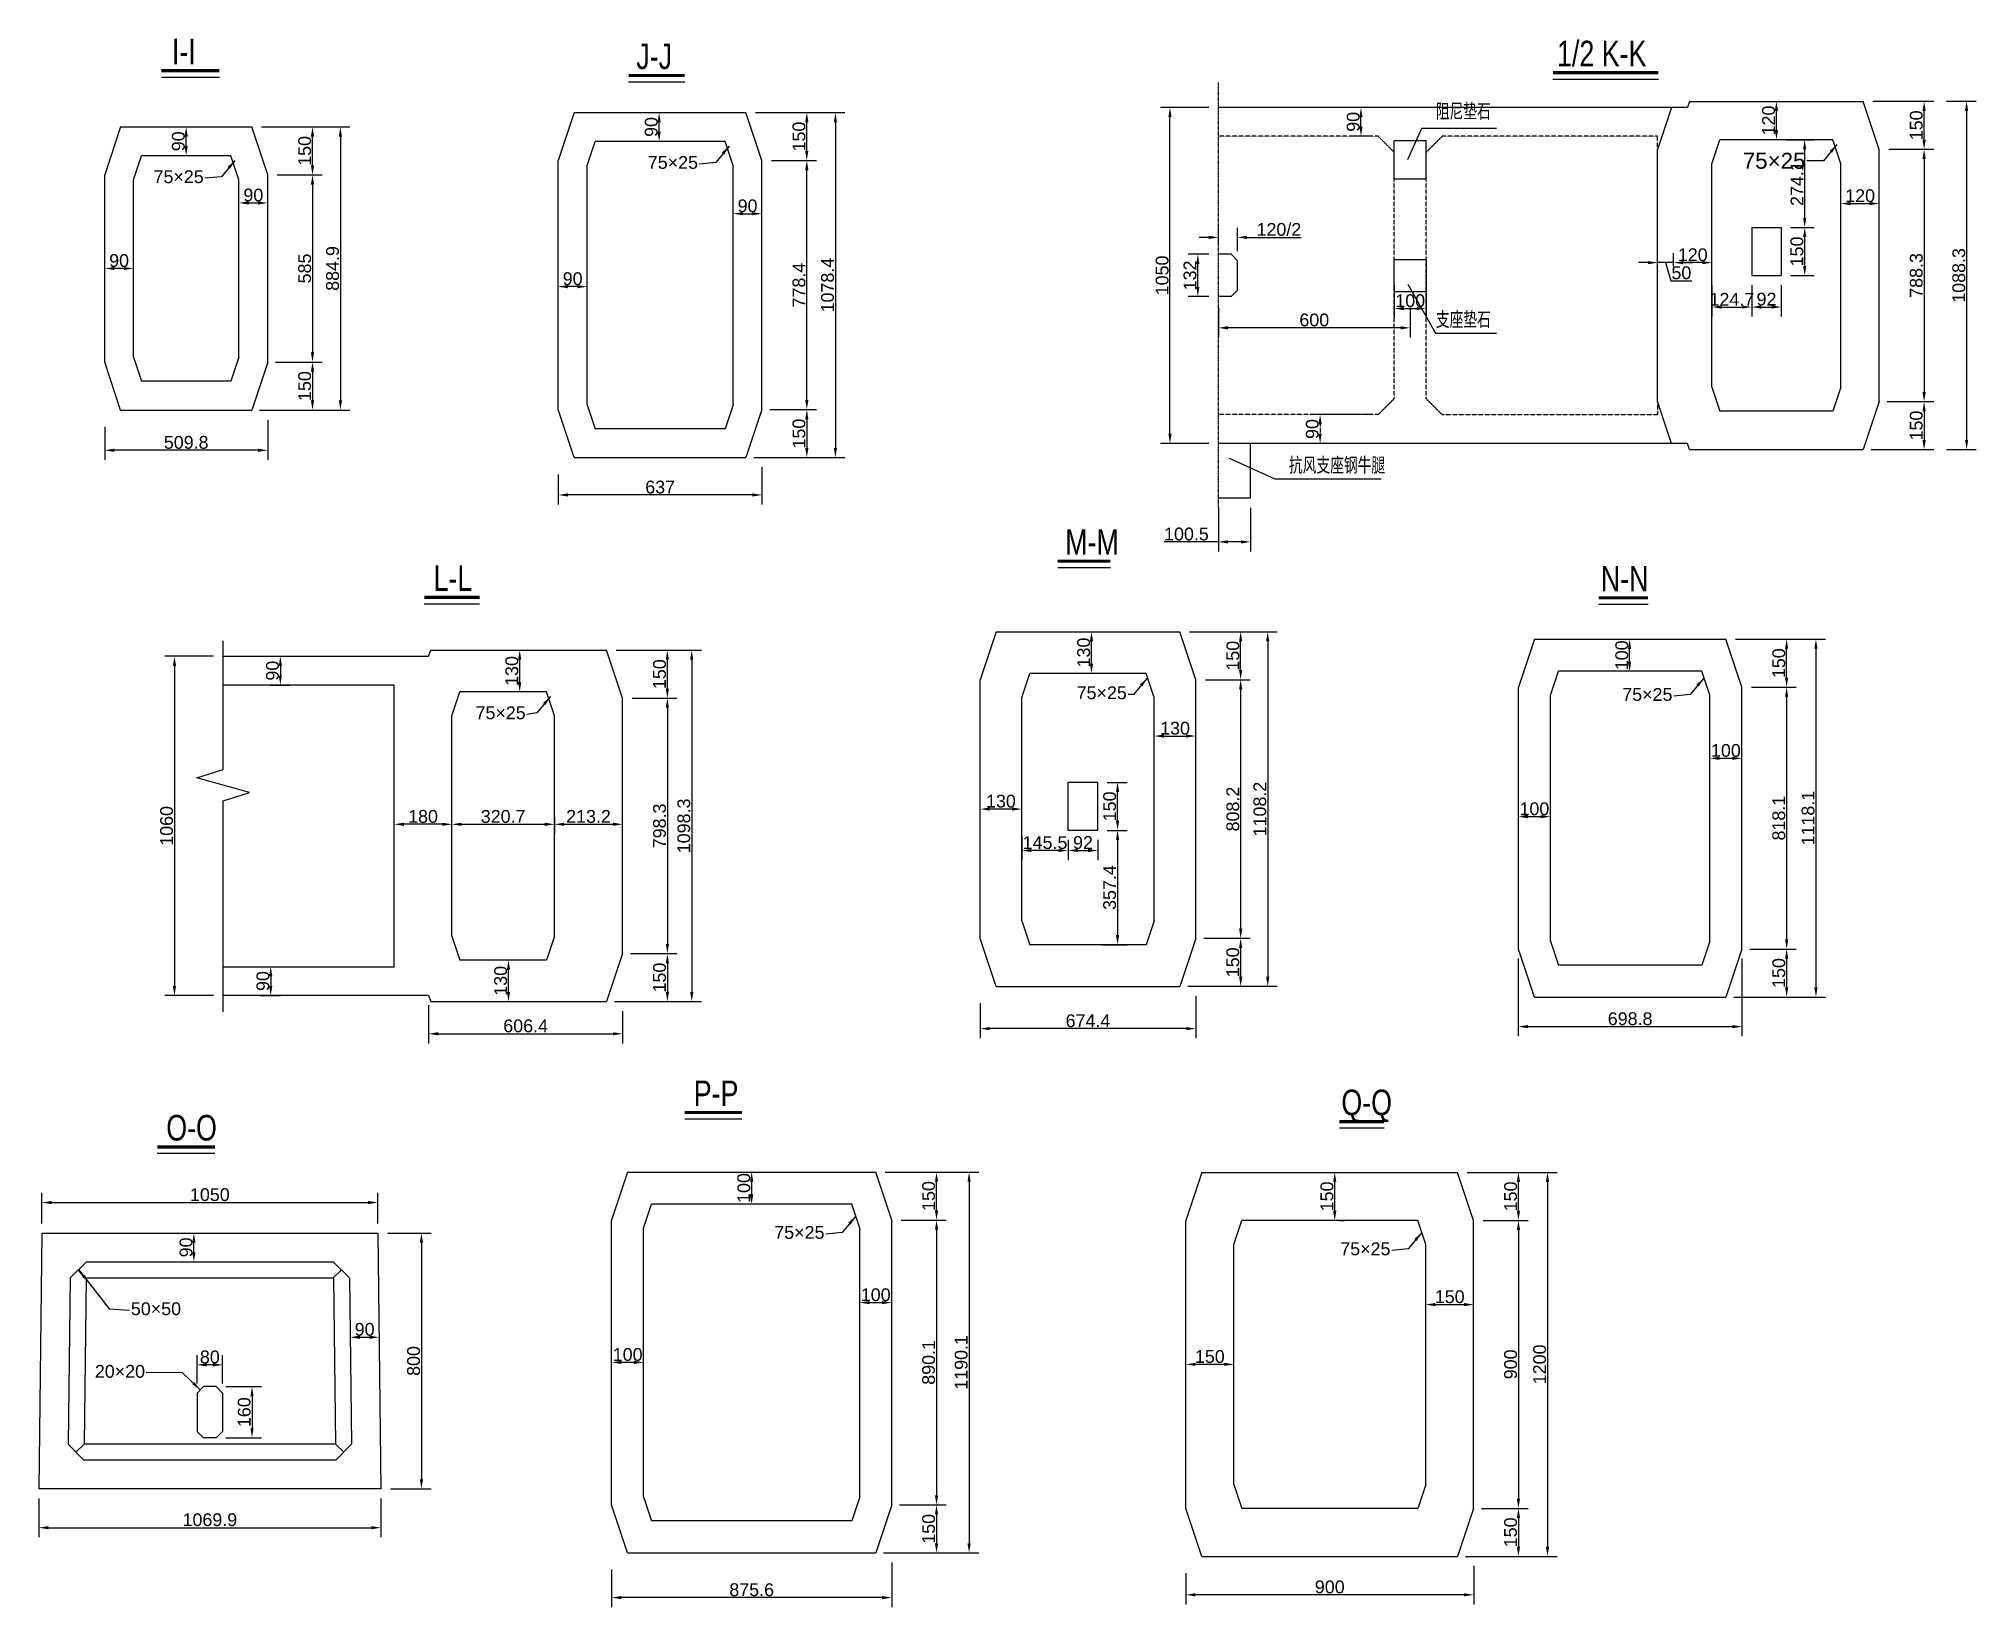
# Model space of a CAD drawing. Header units: millimetres. Extents: x 32645 to 210887, y 65210 to 90102.
# Drawn here: x 180596 to 210887, y 65323 to 89834 of the extents above; entities that cross this region are included whole.
import ezdxf

# ---------------------------------------------------------------- set-up
doc = ezdxf.new("R2010")
doc.units = ezdxf.units.MM
doc.linetypes.add('DASHDOT', pattern=[1, 0.5, -0.25, 0, -0.25])
doc.linetypes.add('HIDDEN', pattern=[0.375, 0.25, -0.125])
for name, color, linetype in [('1', 7, 'Continuous'), ('CYAN', 4, 'Continuous'), ('文本', 7, 'Continuous'), ('粗实线', 3, 'Continuous'), ('细实线', 7, 'Continuous')]:
    doc.layers.add(name, color=color, linetype=linetype)
doc.styles.get("Standard").update_dxf_attribs({"font": 'arial.ttf'})
doc.dimstyles.new('大样STANDARD', dxfattribs={"dimscale": 100, "dimtxt": 2, "dimasz": 1.5, "dimexe": 1.5, "dimexo": 1.5, "dimgap": 0.2, "dimtad": 1, "dimdec": 1, "dimlfac": 0.2, "dimdsep": 46, "dimtxsty": 'Standard', "dimcen": 0, "dimclrd": 4, "dimclre": 4, "dimclrt": 4, "dimadec": 0, "dimazin": 0, "dimtfac": 1, "dimtdec": 1, "dimtofl": 0, "dimtmove": 0, "dimatfit": 3, "dimfxl": 1, "dimtolj": 1, "dimtzin": 0, "dimarcsym": 0})

msp = doc.modelspace()

# ---------------------------------------------------------------- texts
at = {"layer": '1', "color": 4}
for s, insert, char_height, attachment_point in [('75×25', (190902.4462, 88001.21333), 200, 3), ('75×25', (208217.13286, 88052.22884), 250, 3), ('75×25', (183174.99999, 87777.74333), 200, 3), ('75×25', (197607.16602, 79713.4356), 200, 3), ('75×25', (206137.78619, 79687.05269), 200, 3), ('75×25', (188208.70865, 79400.0491), 200, 3), ('75×25', (192880.2854, 71280.05569), 200, 3), ('75×25', (201728.81991, 71023.54835), 200, 3), ('50×50', (182036.24702, 70087.60437), 200, 1), ('20×20', (182257.63025, 69108.97641), 200, 3)]:
    msp.add_mtext(s, dxfattribs=dict(at, insert=insert, char_height=char_height, attachment_point=attachment_point))
at = {"layer": 'CYAN', "color": 4, "width": 0.7}
for s, p in [('阻尼垫石', (202438.57059, 88591.07479)), ('支座垫石', (202438.57059, 85336.13022)), ('抗风支座钢牛腿', (200141.71384, 83059.90764))]:
    msp.add_text(s, height=225, dxfattribs=at).set_placement(p)
at = {"layer": '文本', "width": 0.75}
for s, p in [('I-I', (182677.52368, 89433.56826)), ('J-J', (189938.08676, 89359.33228)), ('1/2 K-K', (204333.33252, 89403.40026)), ('M-M', (196643.7798, 81769.59444)), ('L-L', (186767.32711, 81204.25947)), ('N-N', (205017.39642, 81196.15397)), ('P-P', (190836.56644, 73153.2079)), ('Q-Q', (200961.65695, 73012.01848)), ('O-O', (182589.77025, 72616.39036))]:
    msp.add_text(s, height=400, dxfattribs=at).set_placement(p)

# ---------------------------------------------------------------- blocks, each defined once
blk = doc.blocks.new('*D1073')
at = {"layer": '1', "color": 4, "lineweight": -2, "transparency": 16777216}
for p, q in [((180646, 71321), (180646, 71797)), ((185896, 71321), (185896, 71797)), ((180796, 71647), (185746, 71647))]:
    blk.add_line(p, q, dxfattribs=at)
at = {"layer": '1', "color": 4, "transparency": 16777216}
for points in [[(180796, 71672), (180796, 71622), (180646, 71647)], [(185746, 71672), (185746, 71622), (185896, 71647)]]:
    blk.add_solid(points, dxfattribs=at)
at = {"layer": 'DEFPOINTS', "color": 0, "transparency": 16777216}
for p in [(185896, 71647), (180646, 71171), (185896, 71171)]:
    blk.add_point(p, dxfattribs=at)
at = {"layer": '1', "color": 4, "transparency": 16777216, "insert": (183271, 71769), "char_height": 200, "attachment_point": 5}
blk.add_mtext('\\A1;1050', dxfattribs=at)
blk = doc.blocks.new('*D1074')
at = {"layer": '1', "color": 4, "lineweight": -2, "transparency": 16777216}
for p, q in [((186046, 71171), (186729, 71171)), ((186579, 71021), (186579, 67321)), ((186095, 67171), (186729, 67171))]:
    blk.add_line(p, q, dxfattribs=at)
at = {"layer": '1', "color": 4, "transparency": 16777216}
for points in [[(186554, 71021), (186604, 71021), (186579, 71171)], [(186554, 67321), (186604, 67321), (186579, 67171)]]:
    blk.add_solid(points, dxfattribs=at)
at = {"layer": 'DEFPOINTS', "color": 0, "transparency": 16777216}
for p in [(185896, 71171), (185945, 67171), (186579, 67171)]:
    blk.add_point(p, dxfattribs=at)
at = {"layer": '1', "color": 4, "transparency": 16777216, "insert": (186457, 69171), "char_height": 200, "attachment_point": 5, "rotation": 90}
blk.add_mtext('\\A1;800', dxfattribs=at)
blk = doc.blocks.new('*D1075')
at = {"layer": '1', "color": 4, "lineweight": -2, "transparency": 16777216}
blk.add_line((183021, 70871), (183021, 71021), dxfattribs=at)
at = {"layer": '1', "color": 4, "transparency": 16777216}
for points in [[(182996, 71021), (183046, 71021), (183021, 71171)], [(182996, 70871), (183046, 70871), (183021, 70721)]]:
    blk.add_solid(points, dxfattribs=at)
at = {"layer": 'DEFPOINTS', "color": 0, "transparency": 16777216}
for p in [(183021, 71171), (183021, 71171), (183021, 70721)]:
    blk.add_point(p, dxfattribs=at)
at = {"layer": '1', "color": 4, "transparency": 16777216, "insert": (182899, 70946), "char_height": 200, "attachment_point": 5, "rotation": 90}
blk.add_mtext('\\A1;90', dxfattribs=at)
blk = doc.blocks.new('*D1076')
at = {"layer": '1', "color": 4, "lineweight": -2, "transparency": 16777216}
blk.add_line((185616, 69542), (185766, 69542), dxfattribs=at)
at = {"layer": '1', "color": 4, "transparency": 16777216}
for points in [[(185616, 69567), (185616, 69517), (185466, 69542)], [(185766, 69567), (185766, 69517), (185916, 69542)]]:
    blk.add_solid(points, dxfattribs=at)
at = {"layer": 'DEFPOINTS', "color": 0, "transparency": 16777216}
for p in [(185466, 69542), (185916, 69542), (185916, 69542)]:
    blk.add_point(p, dxfattribs=at)
at = {"layer": '1', "color": 4, "transparency": 16777216, "insert": (185691, 69664), "char_height": 200, "attachment_point": 5}
blk.add_mtext('\\A1;90', dxfattribs=at)
blk = doc.blocks.new('*D1077')
at = {"layer": '1', "color": 4, "lineweight": -2, "transparency": 16777216}
blk.add_line((193581, 70083), (193781, 70083), dxfattribs=at)
at = {"layer": '1', "color": 4, "transparency": 16777216}
for points in [[(193581, 70108), (193581, 70058), (193431, 70083)], [(193781, 70108), (193781, 70058), (193931, 70083)]]:
    blk.add_solid(points, dxfattribs=at)
at = {"layer": 'DEFPOINTS', "color": 0, "transparency": 16777216}
for p in [(193431, 70083), (193931, 70083), (193931, 70083)]:
    blk.add_point(p, dxfattribs=at)
at = {"layer": '1', "color": 4, "transparency": 16777216, "insert": (193681, 70205), "char_height": 200, "attachment_point": 5}
blk.add_mtext('\\A1;100', dxfattribs=at)
blk = doc.blocks.new('*D1078')
at = {"layer": '1', "color": 4, "lineweight": -2, "transparency": 16777216}
for p, q in [((189903, 69149), (189703, 69149)), ((190053, 68999), (190053, 68999))]:
    blk.add_line(p, q, dxfattribs=at)
at = {"layer": '1', "color": 4, "transparency": 16777216}
for points in [[(189703, 69174), (189703, 69124), (189553, 69149)], [(189903, 69174), (189903, 69124), (190053, 69149)]]:
    blk.add_solid(points, dxfattribs=at)
at = {"layer": 'DEFPOINTS', "color": 0, "transparency": 16777216}
for p in [(189553, 69149), (189553, 69149), (190053, 69149)]:
    blk.add_point(p, dxfattribs=at)
at = {"layer": '1', "color": 4, "transparency": 16777216, "insert": (189803, 69271), "char_height": 200, "attachment_point": 5}
blk.add_mtext('\\A1;100', dxfattribs=at)
blk = doc.blocks.new('*D1079')
at = {"layer": '1', "color": 4, "lineweight": -2, "transparency": 16777216}
for p, q in [((189553, 65912), (189553, 65323)), ((193931, 66023), (193931, 65323)), ((193781, 65473), (189703, 65473))]:
    blk.add_line(p, q, dxfattribs=at)
at = {"layer": '1', "color": 4, "transparency": 16777216}
for points in [[(189703, 65498), (189703, 65448), (189553, 65473)], [(193781, 65498), (193781, 65448), (193931, 65473)]]:
    blk.add_solid(points, dxfattribs=at)
at = {"layer": 'DEFPOINTS', "color": 0, "transparency": 16777216}
for p in [(189553, 66062), (193931, 66173), (189553, 65473)]:
    blk.add_point(p, dxfattribs=at)
at = {"layer": '1', "color": 4, "transparency": 16777216, "insert": (191742, 65595), "char_height": 200, "attachment_point": 5}
blk.add_mtext('\\A1;875.6', dxfattribs=at)
blk = doc.blocks.new('*D1080')
at = {"layer": '1', "color": 4, "lineweight": -2, "transparency": 16777216}
for p, q in [((194054, 66923), (194782, 66923)), ((194632, 66773), (194632, 66323)), ((193804, 66173), (194782, 66173))]:
    blk.add_line(p, q, dxfattribs=at)
at = {"layer": '1', "color": 4, "transparency": 16777216}
for points in [[(194607, 66773), (194657, 66773), (194632, 66923)], [(194607, 66323), (194657, 66323), (194632, 66173)]]:
    blk.add_solid(points, dxfattribs=at)
at = {"layer": 'DEFPOINTS', "color": 0, "transparency": 16777216}
for p in [(193904, 66923), (193654, 66173), (194632, 66173)]:
    blk.add_point(p, dxfattribs=at)
at = {"layer": '1', "color": 4, "transparency": 16777216, "insert": (194509, 66548), "char_height": 200, "attachment_point": 5, "rotation": 90}
blk.add_mtext('\\A1;150', dxfattribs=at)
blk = doc.blocks.new('*D1081')
at = {"layer": '1', "color": 4, "lineweight": -2, "transparency": 16777216}
for p, q in [((194081, 71374), (194782, 71374)), ((194632, 71224), (194632, 67073)), ((194081, 66923), (194782, 66923))]:
    blk.add_line(p, q, dxfattribs=at)
at = {"layer": '1', "color": 4, "transparency": 16777216}
for points in [[(194607, 71224), (194657, 71224), (194632, 71374)], [(194607, 67073), (194657, 67073), (194632, 66923)]]:
    blk.add_solid(points, dxfattribs=at)
at = {"layer": 'DEFPOINTS', "color": 0, "transparency": 16777216}
for p in [(193931, 71374), (193931, 66923), (194632, 66923)]:
    blk.add_point(p, dxfattribs=at)
at = {"layer": '1', "color": 4, "transparency": 16777216, "insert": (194509, 69149), "char_height": 200, "attachment_point": 5, "rotation": 90}
blk.add_mtext('\\A1;890.1', dxfattribs=at)
blk = doc.blocks.new('*D1082')
at = {"layer": '1', "color": 4, "lineweight": -2, "transparency": 16777216}
for p, q in [((193831, 72124), (194782, 72124)), ((194632, 71524), (194632, 71974)), ((194081, 71374), (194782, 71374))]:
    blk.add_line(p, q, dxfattribs=at)
at = {"layer": '1', "color": 4, "transparency": 16777216}
for points in [[(194607, 71974), (194657, 71974), (194632, 72124)], [(194607, 71524), (194657, 71524), (194632, 71374)]]:
    blk.add_solid(points, dxfattribs=at)
at = {"layer": 'DEFPOINTS', "color": 0, "transparency": 16777216}
for p in [(193681, 72124), (194632, 72124), (193931, 71374)]:
    blk.add_point(p, dxfattribs=at)
at = {"layer": '1', "color": 4, "transparency": 16777216, "insert": (194509, 71749), "char_height": 200, "attachment_point": 5, "rotation": 90}
blk.add_mtext('\\A1;150', dxfattribs=at)
blk = doc.blocks.new('*D1083')
at = {"layer": '1', "color": 4, "lineweight": -2, "transparency": 16777216}
for p, q in [((207123, 80450), (208073, 80450)), ((207923, 79850), (207923, 80300)), ((207373, 79700), (208073, 79700))]:
    blk.add_line(p, q, dxfattribs=at)
at = {"layer": '1', "color": 4, "transparency": 16777216}
for points in [[(207898, 80300), (207948, 80300), (207923, 80450)], [(207898, 79850), (207948, 79850), (207923, 79700)]]:
    blk.add_solid(points, dxfattribs=at)
at = {"layer": 'DEFPOINTS', "color": 0, "transparency": 16777216}
for p in [(206973, 80450), (207923, 80450), (207223, 79700)]:
    blk.add_point(p, dxfattribs=at)
at = {"layer": '1', "color": 4, "transparency": 16777216, "insert": (207801, 80075), "char_height": 200, "attachment_point": 5, "rotation": 90}
blk.add_mtext('\\A1;150', dxfattribs=at)
blk = doc.blocks.new('*D1084')
at = {"layer": '1', "color": 4, "lineweight": -2, "transparency": 16777216}
for p, q in [((207373, 79700), (208073, 79700)), ((207923, 79550), (207923, 75759)), ((207373, 75609), (208073, 75609))]:
    blk.add_line(p, q, dxfattribs=at)
at = {"layer": '1', "color": 4, "transparency": 16777216}
for points in [[(207898, 79550), (207948, 79550), (207923, 79700)], [(207898, 75759), (207948, 75759), (207923, 75609)]]:
    blk.add_solid(points, dxfattribs=at)
at = {"layer": 'DEFPOINTS', "color": 0, "transparency": 16777216}
for p in [(207223, 79700), (207223, 75609), (207923, 75609)]:
    blk.add_point(p, dxfattribs=at)
at = {"layer": '1', "color": 4, "transparency": 16777216, "insert": (207801, 77654), "char_height": 200, "attachment_point": 5, "rotation": 90}
blk.add_mtext('\\A1;818.1', dxfattribs=at)
blk = doc.blocks.new('*D1085')
at = {"layer": '1', "color": 4, "lineweight": -2, "transparency": 16777216}
for p, q in [((207346, 75609), (208073, 75609)), ((207923, 75459), (207923, 75009)), ((207096, 74859), (208073, 74859))]:
    blk.add_line(p, q, dxfattribs=at)
at = {"layer": '1', "color": 4, "transparency": 16777216}
for points in [[(207898, 75459), (207948, 75459), (207923, 75609)], [(207898, 75009), (207948, 75009), (207923, 74859)]]:
    blk.add_solid(points, dxfattribs=at)
at = {"layer": 'DEFPOINTS', "color": 0, "transparency": 16777216}
for p in [(207196, 75609), (206946, 74859), (207923, 74859)]:
    blk.add_point(p, dxfattribs=at)
at = {"layer": '1', "color": 4, "transparency": 16777216, "insert": (207801, 75234), "char_height": 200, "attachment_point": 5, "rotation": 90}
blk.add_mtext('\\A1;150', dxfattribs=at)
blk = doc.blocks.new('*D1086')
at = {"layer": '1', "color": 4, "lineweight": -2, "transparency": 16777216}
for p, q in [((204079, 77677), (203878, 77677)), ((204229, 77527), (204229, 77527))]:
    blk.add_line(p, q, dxfattribs=at)
at = {"layer": '1', "color": 4, "transparency": 16777216}
for points in [[(203878, 77702), (203878, 77652), (203728, 77677)], [(204079, 77702), (204079, 77652), (204229, 77677)]]:
    blk.add_solid(points, dxfattribs=at)
at = {"layer": 'DEFPOINTS', "color": 0, "transparency": 16777216}
for p in [(203728, 77677), (203728, 77677), (204229, 77677)]:
    blk.add_point(p, dxfattribs=at)
at = {"layer": '1', "color": 4, "transparency": 16777216, "insert": (203979, 77799), "char_height": 200, "attachment_point": 5}
blk.add_mtext('\\A1;100', dxfattribs=at)
blk = doc.blocks.new('*D1087')
at = {"layer": '1', "color": 4, "lineweight": -2, "transparency": 16777216}
blk.add_line((206873, 78589), (207073, 78589), dxfattribs=at)
at = {"layer": '1', "color": 4, "transparency": 16777216}
for points in [[(206873, 78614), (206873, 78564), (206723, 78589)], [(207073, 78614), (207073, 78564), (207223, 78589)]]:
    blk.add_solid(points, dxfattribs=at)
at = {"layer": 'DEFPOINTS', "color": 0, "transparency": 16777216}
for p in [(206723, 78589), (207223, 78589), (207223, 78589)]:
    blk.add_point(p, dxfattribs=at)
at = {"layer": '1', "color": 4, "transparency": 16777216, "insert": (206973, 78711), "char_height": 200, "attachment_point": 5}
blk.add_mtext('\\A1;100', dxfattribs=at)
blk = doc.blocks.new('*D1088')
at = {"layer": '1', "color": 4, "lineweight": -2, "transparency": 16777216}
blk.add_line((198186, 78937), (198536, 78937), dxfattribs=at)
at = {"layer": '1', "color": 4, "transparency": 16777216}
for points in [[(198186, 78962), (198186, 78912), (198036, 78937)], [(198536, 78962), (198536, 78912), (198686, 78937)]]:
    blk.add_solid(points, dxfattribs=at)
at = {"layer": 'DEFPOINTS', "color": 0, "transparency": 16777216}
for p in [(198036, 78937), (198686, 78937), (198686, 78937)]:
    blk.add_point(p, dxfattribs=at)
at = {"layer": '1', "color": 4, "transparency": 16777216, "insert": (198361, 79059), "char_height": 200, "attachment_point": 5}
blk.add_mtext('\\A1;130', dxfattribs=at)
blk = doc.blocks.new('*D1089')
at = {"layer": '1', "color": 4, "lineweight": -2, "transparency": 16777216}
for p, q in [((195814, 77796), (195464, 77796)), ((195964, 77646), (195964, 77646))]:
    blk.add_line(p, q, dxfattribs=at)
at = {"layer": '1', "color": 4, "transparency": 16777216}
for points in [[(195464, 77821), (195464, 77771), (195314, 77796)], [(195814, 77821), (195814, 77771), (195964, 77796)]]:
    blk.add_solid(points, dxfattribs=at)
at = {"layer": 'DEFPOINTS', "color": 0, "transparency": 16777216}
for p in [(195314, 77796), (195314, 77796), (195964, 77796)]:
    blk.add_point(p, dxfattribs=at)
at = {"layer": '1', "color": 4, "transparency": 16777216, "insert": (195639, 77919), "char_height": 200, "attachment_point": 5}
blk.add_mtext('\\A1;130', dxfattribs=at)
blk = doc.blocks.new('*D1090')
at = {"layer": '1', "color": 4, "lineweight": -2, "transparency": 16777216}
for p, q in [((198686, 74876), (198686, 74215)), ((195314, 74764), (195314, 74215)), ((198536, 74365), (195464, 74365))]:
    blk.add_line(p, q, dxfattribs=at)
at = {"layer": '1', "color": 4, "transparency": 16777216}
for points in [[(195464, 74390), (195464, 74340), (195314, 74365)], [(198536, 74390), (198536, 74340), (198686, 74365)]]:
    blk.add_solid(points, dxfattribs=at)
at = {"layer": 'DEFPOINTS', "color": 0, "transparency": 16777216}
for p in [(195314, 74914), (198686, 75026), (195314, 74365)]:
    blk.add_point(p, dxfattribs=at)
at = {"layer": '1', "color": 4, "transparency": 16777216, "insert": (197000, 74487), "char_height": 200, "attachment_point": 5}
blk.add_mtext('\\A1;674.4', dxfattribs=at)
blk = doc.blocks.new('*D1091')
at = {"layer": '1', "color": 4, "lineweight": -2, "transparency": 16777216}
for p, q in [((198809, 75776), (199537, 75776)), ((199387, 75626), (199387, 75176)), ((198559, 75026), (199537, 75026))]:
    blk.add_line(p, q, dxfattribs=at)
at = {"layer": '1', "color": 4, "transparency": 16777216}
for points in [[(199362, 75626), (199412, 75626), (199387, 75776)], [(199362, 75176), (199412, 75176), (199387, 75026)]]:
    blk.add_solid(points, dxfattribs=at)
at = {"layer": 'DEFPOINTS', "color": 0, "transparency": 16777216}
for p in [(198659, 75776), (198409, 75026), (199387, 75026)]:
    blk.add_point(p, dxfattribs=at)
at = {"layer": '1', "color": 4, "transparency": 16777216, "insert": (199265, 75401), "char_height": 200, "attachment_point": 5, "rotation": 90}
blk.add_mtext('\\A1;150', dxfattribs=at)
blk = doc.blocks.new('*D1092')
at = {"layer": '1', "color": 4, "lineweight": -2, "transparency": 16777216}
for p, q in [((198836, 79817), (199537, 79817)), ((199387, 79667), (199387, 75926)), ((198836, 75776), (199537, 75776))]:
    blk.add_line(p, q, dxfattribs=at)
at = {"layer": '1', "color": 4, "transparency": 16777216}
for points in [[(199362, 79667), (199412, 79667), (199387, 79817)], [(199362, 75926), (199412, 75926), (199387, 75776)]]:
    blk.add_solid(points, dxfattribs=at)
at = {"layer": 'DEFPOINTS', "color": 0, "transparency": 16777216}
for p in [(198686, 79817), (198686, 75776), (199387, 75776)]:
    blk.add_point(p, dxfattribs=at)
at = {"layer": '1', "color": 4, "transparency": 16777216, "insert": (199265, 77796), "char_height": 200, "attachment_point": 5, "rotation": 90}
blk.add_mtext('\\A1;808.2', dxfattribs=at)
blk = doc.blocks.new('*D1093')
at = {"layer": '1', "color": 4, "lineweight": -2, "transparency": 16777216}
for p, q in [((198586, 80567), (199537, 80567)), ((199387, 79967), (199387, 80417)), ((198836, 79817), (199537, 79817))]:
    blk.add_line(p, q, dxfattribs=at)
at = {"layer": '1', "color": 4, "transparency": 16777216}
for points in [[(199362, 80417), (199412, 80417), (199387, 80567)], [(199362, 79967), (199412, 79967), (199387, 79817)]]:
    blk.add_solid(points, dxfattribs=at)
at = {"layer": 'DEFPOINTS', "color": 0, "transparency": 16777216}
for p in [(198436, 80567), (199387, 80567), (198686, 79817)]:
    blk.add_point(p, dxfattribs=at)
at = {"layer": '1', "color": 4, "transparency": 16777216, "insert": (199265, 80192), "char_height": 200, "attachment_point": 5, "rotation": 90}
blk.add_mtext('\\A1;150', dxfattribs=at)
blk = doc.blocks.new('*D1094')
at = {"layer": '1', "color": 4, "lineweight": -2, "transparency": 16777216}
for p, q in [((202930, 72118), (203880, 72118)), ((203730, 71518), (203730, 71968)), ((203180, 71368), (203880, 71368))]:
    blk.add_line(p, q, dxfattribs=at)
at = {"layer": '1', "color": 4, "transparency": 16777216}
for points in [[(203705, 71968), (203755, 71968), (203730, 72118)], [(203705, 71518), (203755, 71518), (203730, 71368)]]:
    blk.add_solid(points, dxfattribs=at)
at = {"layer": 'DEFPOINTS', "color": 0, "transparency": 16777216}
for p in [(202780, 72118), (203730, 72118), (203030, 71368)]:
    blk.add_point(p, dxfattribs=at)
at = {"layer": '1', "color": 4, "transparency": 16777216, "insert": (203608, 71743), "char_height": 200, "attachment_point": 5, "rotation": 90}
blk.add_mtext('\\A1;150', dxfattribs=at)
blk = doc.blocks.new('*D1095')
at = {"layer": '1', "color": 4, "lineweight": -2, "transparency": 16777216}
for p, q in [((203180, 71368), (203880, 71368)), ((203730, 71218), (203730, 67018)), ((203180, 66868), (203880, 66868))]:
    blk.add_line(p, q, dxfattribs=at)
at = {"layer": '1', "color": 4, "transparency": 16777216}
for points in [[(203705, 71218), (203755, 71218), (203730, 71368)], [(203705, 67018), (203755, 67018), (203730, 66868)]]:
    blk.add_solid(points, dxfattribs=at)
at = {"layer": 'DEFPOINTS', "color": 0, "transparency": 16777216}
for p in [(203030, 71368), (203030, 66868), (203730, 66868)]:
    blk.add_point(p, dxfattribs=at)
at = {"layer": '1', "color": 4, "transparency": 16777216, "insert": (203608, 69118), "char_height": 200, "attachment_point": 5, "rotation": 90}
blk.add_mtext('\\A1;900', dxfattribs=at)
blk = doc.blocks.new('*D1096')
at = {"layer": '1', "color": 4, "lineweight": -2, "transparency": 16777216}
for p, q in [((203153, 66868), (203880, 66868)), ((203730, 66718), (203730, 66268)), ((202903, 66118), (203880, 66118))]:
    blk.add_line(p, q, dxfattribs=at)
at = {"layer": '1', "color": 4, "transparency": 16777216}
for points in [[(203705, 66718), (203755, 66718), (203730, 66868)], [(203705, 66268), (203755, 66268), (203730, 66118)]]:
    blk.add_solid(points, dxfattribs=at)
at = {"layer": 'DEFPOINTS', "color": 0, "transparency": 16777216}
for p in [(203003, 66868), (202753, 66118), (203730, 66118)]:
    blk.add_point(p, dxfattribs=at)
at = {"layer": '1', "color": 4, "transparency": 16777216, "insert": (203608, 66493), "char_height": 200, "attachment_point": 5, "rotation": 90}
blk.add_mtext('\\A1;150', dxfattribs=at)
blk = doc.blocks.new('*D1097')
at = {"layer": '1', "color": 4, "lineweight": -2, "transparency": 16777216}
for p, q in [((203130, 72118), (204334, 72118)), ((204184, 71968), (204184, 66268)), ((203103, 66118), (204334, 66118))]:
    blk.add_line(p, q, dxfattribs=at)
at = {"layer": '1', "color": 4, "transparency": 16777216}
for points in [[(204159, 71968), (204209, 71968), (204184, 72118)], [(204159, 66268), (204209, 66268), (204184, 66118)]]:
    blk.add_solid(points, dxfattribs=at)
at = {"layer": 'DEFPOINTS', "color": 0, "transparency": 16777216}
for p in [(202980, 72118), (202953, 66118), (204184, 66118)]:
    blk.add_point(p, dxfattribs=at)
at = {"layer": '1', "color": 4, "transparency": 16777216, "insert": (204062, 69118), "char_height": 200, "attachment_point": 5, "rotation": 90}
blk.add_mtext('\\A1;1200', dxfattribs=at)
blk = doc.blocks.new('*D1098')
at = {"layer": '1', "color": 4, "lineweight": -2, "transparency": 16777216}
for p, q in [((198530, 65856), (198530, 65367)), ((203030, 65968), (203030, 65367)), ((202880, 65517), (198680, 65517))]:
    blk.add_line(p, q, dxfattribs=at)
at = {"layer": '1', "color": 4, "transparency": 16777216}
for points in [[(198680, 65542), (198680, 65492), (198530, 65517)], [(202880, 65542), (202880, 65492), (203030, 65517)]]:
    blk.add_solid(points, dxfattribs=at)
at = {"layer": 'DEFPOINTS', "color": 0, "transparency": 16777216}
for p in [(203030, 66118), (198530, 66006), (198530, 65517)]:
    blk.add_point(p, dxfattribs=at)
at = {"layer": '1', "color": 4, "transparency": 16777216, "insert": (200780, 65639), "char_height": 200, "attachment_point": 5}
blk.add_mtext('\\A1;900', dxfattribs=at)
blk = doc.blocks.new('*D1099')
at = {"layer": '1', "color": 4, "lineweight": -2, "transparency": 16777216}
for p, q in [((199130, 69118), (198680, 69118)), ((199280, 68968), (199280, 68968))]:
    blk.add_line(p, q, dxfattribs=at)
at = {"layer": '1', "color": 4, "transparency": 16777216}
for points in [[(198680, 69143), (198680, 69093), (198530, 69118)], [(199130, 69143), (199130, 69093), (199280, 69118)]]:
    blk.add_solid(points, dxfattribs=at)
at = {"layer": 'DEFPOINTS', "color": 0, "transparency": 16777216}
for p in [(198530, 69118), (198530, 69118), (199280, 69118)]:
    blk.add_point(p, dxfattribs=at)
at = {"layer": '1', "color": 4, "transparency": 16777216, "insert": (198905, 69240), "char_height": 200, "attachment_point": 5}
blk.add_mtext('\\A1;150', dxfattribs=at)
blk = doc.blocks.new('*D1100')
at = {"layer": '1', "color": 4, "lineweight": -2, "transparency": 16777216}
blk.add_line((202430, 70052), (202880, 70052), dxfattribs=at)
at = {"layer": '1', "color": 4, "transparency": 16777216}
for points in [[(202430, 70077), (202430, 70027), (202280, 70052)], [(202880, 70077), (202880, 70027), (203030, 70052)]]:
    blk.add_solid(points, dxfattribs=at)
at = {"layer": 'DEFPOINTS', "color": 0, "transparency": 16777216}
for p in [(202280, 70052), (203030, 70052), (203030, 70052)]:
    blk.add_point(p, dxfattribs=at)
at = {"layer": '1', "color": 4, "transparency": 16777216, "insert": (202655, 70174), "char_height": 200, "attachment_point": 5}
blk.add_mtext('\\A1;150', dxfattribs=at)
blk = doc.blocks.new('*D1115')
at = {"layer": '1', "color": 4, "lineweight": -2, "transparency": 16777216}
for p, q in [((194031, 72124), (195291, 72124)), ((195141, 71974), (195141, 66323)), ((194004, 66173), (195291, 66173))]:
    blk.add_line(p, q, dxfattribs=at)
at = {"layer": '1', "color": 4, "transparency": 16777216}
for points in [[(195116, 71974), (195166, 71974), (195141, 72124)], [(195116, 66323), (195166, 66323), (195141, 66173)]]:
    blk.add_solid(points, dxfattribs=at)
at = {"layer": 'DEFPOINTS', "color": 0, "transparency": 16777216}
for p in [(193881, 72124), (193854, 66173), (195141, 66173)]:
    blk.add_point(p, dxfattribs=at)
at = {"layer": '1', "color": 4, "transparency": 16777216, "insert": (195018, 69149), "char_height": 200, "attachment_point": 5, "rotation": 90}
blk.add_mtext('\\A1;1190.1', dxfattribs=at)
blk = doc.blocks.new('*D1116')
at = {"layer": '1', "color": 4, "lineweight": -2, "transparency": 16777216}
for p, q in [((207323, 80450), (208531, 80450)), ((208381, 80300), (208381, 75009)), ((207373, 74859), (208531, 74859))]:
    blk.add_line(p, q, dxfattribs=at)
at = {"layer": '1', "color": 4, "transparency": 16777216}
for points in [[(208356, 80300), (208406, 80300), (208381, 80450)], [(208356, 75009), (208406, 75009), (208381, 74859)]]:
    blk.add_solid(points, dxfattribs=at)
at = {"layer": 'DEFPOINTS', "color": 0, "transparency": 16777216}
for p in [(207173, 80450), (207223, 74859), (208381, 74859)]:
    blk.add_point(p, dxfattribs=at)
at = {"layer": '1', "color": 4, "transparency": 16777216, "insert": (208258, 77654), "char_height": 200, "attachment_point": 5, "rotation": 90}
blk.add_mtext('\\A1;1118.1', dxfattribs=at)
blk = doc.blocks.new('*D1117')
at = {"layer": '1', "color": 4, "lineweight": -2, "transparency": 16777216}
for p, q in [((203728, 75459), (203728, 74246)), ((207223, 75459), (207223, 74246)), ((203878, 74396), (207073, 74396))]:
    blk.add_line(p, q, dxfattribs=at)
at = {"layer": '1', "color": 4, "transparency": 16777216}
for points in [[(203878, 74421), (203878, 74371), (203728, 74396)], [(207073, 74421), (207073, 74371), (207223, 74396)]]:
    blk.add_solid(points, dxfattribs=at)
at = {"layer": 'DEFPOINTS', "color": 0, "transparency": 16777216}
for p in [(203728, 75609), (207223, 75609), (207223, 74396)]:
    blk.add_point(p, dxfattribs=at)
at = {"layer": '1', "color": 4, "transparency": 16777216, "insert": (205476, 74518), "char_height": 200, "attachment_point": 5}
blk.add_mtext('\\A1;698.8', dxfattribs=at)
blk = doc.blocks.new('*D1118')
at = {"layer": '1', "color": 4, "lineweight": -2, "transparency": 16777216}
for p, q in [((198786, 80567), (199960, 80567)), ((199810, 80417), (199810, 75176)), ((198759, 75026), (199960, 75026))]:
    blk.add_line(p, q, dxfattribs=at)
at = {"layer": '1', "color": 4, "transparency": 16777216}
for points in [[(199785, 80417), (199835, 80417), (199810, 80567)], [(199785, 75176), (199835, 75176), (199810, 75026)]]:
    blk.add_solid(points, dxfattribs=at)
at = {"layer": 'DEFPOINTS', "color": 0, "transparency": 16777216}
for p in [(198636, 80567), (198609, 75026), (199810, 75026)]:
    blk.add_point(p, dxfattribs=at)
at = {"layer": '1', "color": 4, "transparency": 16777216, "insert": (199688, 77796), "char_height": 200, "attachment_point": 5, "rotation": 90}
blk.add_mtext('\\A1;1108.2', dxfattribs=at)
blk = doc.blocks.new('*D1190')
at = {"layer": '1', "color": 4, "lineweight": -2, "transparency": 16777216}
for p, q in [((191803, 88680), (192754, 88680)), ((192604, 88080), (192604, 88530)), ((192053, 87930), (192754, 87930))]:
    blk.add_line(p, q, dxfattribs=at)
at = {"layer": '1', "color": 4, "transparency": 16777216}
for points in [[(192579, 88530), (192629, 88530), (192604, 88680)], [(192579, 88080), (192629, 88080), (192604, 87930)]]:
    blk.add_solid(points, dxfattribs=at)
at = {"layer": 'DEFPOINTS', "color": 0, "transparency": 16777216}
for p in [(191653, 88680), (192604, 88680), (191903, 87930)]:
    blk.add_point(p, dxfattribs=at)
at = {"layer": '1', "color": 4, "transparency": 16777216, "insert": (192482, 88305), "char_height": 200, "attachment_point": 5, "rotation": 90}
blk.add_mtext('\\A1;150', dxfattribs=at)
blk = doc.blocks.new('*D1191')
at = {"layer": '1', "color": 4, "lineweight": -2, "transparency": 16777216}
for p, q in [((192026, 84038), (192754, 84038)), ((192604, 83888), (192604, 83438)), ((191776, 83288), (192754, 83288))]:
    blk.add_line(p, q, dxfattribs=at)
at = {"layer": '1', "color": 4, "transparency": 16777216}
for points in [[(192579, 83888), (192629, 83888), (192604, 84038)], [(192579, 83438), (192629, 83438), (192604, 83288)]]:
    blk.add_solid(points, dxfattribs=at)
at = {"layer": 'DEFPOINTS', "color": 0, "transparency": 16777216}
for p in [(191876, 84038), (191626, 83288), (192604, 83288)]:
    blk.add_point(p, dxfattribs=at)
at = {"layer": '1', "color": 4, "transparency": 16777216, "insert": (192482, 83663), "char_height": 200, "attachment_point": 5, "rotation": 90}
blk.add_mtext('\\A1;150', dxfattribs=at)
blk = doc.blocks.new('*D1192')
at = {"layer": '1', "color": 4, "lineweight": -2, "transparency": 16777216}
for p, q in [((188718, 83026), (188718, 82555)), ((191903, 83138), (191903, 82555)), ((191753, 82705), (188868, 82705))]:
    blk.add_line(p, q, dxfattribs=at)
at = {"layer": '1', "color": 4, "transparency": 16777216}
for points in [[(188868, 82730), (188868, 82680), (188718, 82705)], [(191753, 82730), (191753, 82680), (191903, 82705)]]:
    blk.add_solid(points, dxfattribs=at)
at = {"layer": 'DEFPOINTS', "color": 0, "transparency": 16777216}
for p in [(188718, 83176), (191903, 83288), (188718, 82705)]:
    blk.add_point(p, dxfattribs=at)
at = {"layer": '1', "color": 4, "transparency": 16777216, "insert": (190311, 82827), "char_height": 200, "attachment_point": 5}
blk.add_mtext('\\A1;637', dxfattribs=at)
blk = doc.blocks.new('*D1193')
at = {"layer": '1', "color": 4, "lineweight": -2, "transparency": 16777216}
for p, q in [((189018, 85960), (188868, 85960)), ((189168, 85810), (189168, 85810))]:
    blk.add_line(p, q, dxfattribs=at)
at = {"layer": '1', "color": 4, "transparency": 16777216}
for points in [[(188868, 85985), (188868, 85935), (188718, 85960)], [(189018, 85985), (189018, 85935), (189168, 85960)]]:
    blk.add_solid(points, dxfattribs=at)
at = {"layer": 'DEFPOINTS', "color": 0, "transparency": 16777216}
for p in [(188718, 85960), (188718, 85960), (189168, 85960)]:
    blk.add_point(p, dxfattribs=at)
at = {"layer": '1', "color": 4, "transparency": 16777216, "insert": (188943, 86083), "char_height": 200, "attachment_point": 5}
blk.add_mtext('\\A1;90', dxfattribs=at)
blk = doc.blocks.new('*D1194')
at = {"layer": '1', "color": 4, "lineweight": -2, "transparency": 16777216}
blk.add_line((191603, 87100), (191753, 87100), dxfattribs=at)
at = {"layer": '1', "color": 4, "transparency": 16777216}
for points in [[(191603, 87125), (191603, 87075), (191453, 87100)], [(191753, 87125), (191753, 87075), (191903, 87100)]]:
    blk.add_solid(points, dxfattribs=at)
at = {"layer": 'DEFPOINTS', "color": 0, "transparency": 16777216}
for p in [(191453, 87100), (191903, 87100), (191903, 87100)]:
    blk.add_point(p, dxfattribs=at)
at = {"layer": '1', "color": 4, "transparency": 16777216, "insert": (191678, 87222), "char_height": 200, "attachment_point": 5}
blk.add_mtext('\\A1;90', dxfattribs=at)
blk = doc.blocks.new('*D1195')
at = {"layer": '1', "color": 4, "lineweight": -2, "transparency": 16777216}
blk.add_line((183876, 87268), (184026, 87268), dxfattribs=at)
at = {"layer": '1', "color": 4, "transparency": 16777216}
for points in [[(183876, 87293), (183876, 87243), (183726, 87268)], [(184026, 87293), (184026, 87243), (184176, 87268)]]:
    blk.add_solid(points, dxfattribs=at)
at = {"layer": 'DEFPOINTS', "color": 0, "transparency": 16777216}
for p in [(183726, 87268), (184176, 87268), (184176, 87268)]:
    blk.add_point(p, dxfattribs=at)
at = {"layer": '1', "color": 4, "transparency": 16777216, "insert": (183951, 87390), "char_height": 200, "attachment_point": 5}
blk.add_mtext('\\A1;90', dxfattribs=at)
blk = doc.blocks.new('*D1196')
at = {"layer": '1', "color": 4, "lineweight": -2, "transparency": 16777216}
for p, q in [((181927, 86244), (181777, 86244)), ((182077, 86094), (182077, 86094))]:
    blk.add_line(p, q, dxfattribs=at)
at = {"layer": '1', "color": 4, "transparency": 16777216}
for points in [[(181777, 86269), (181777, 86219), (181627, 86244)], [(181927, 86269), (181927, 86219), (182077, 86244)]]:
    blk.add_solid(points, dxfattribs=at)
at = {"layer": 'DEFPOINTS', "color": 0, "transparency": 16777216}
for p in [(181627, 86244), (181627, 86244), (182077, 86244)]:
    blk.add_point(p, dxfattribs=at)
at = {"layer": '1', "color": 4, "transparency": 16777216, "insert": (181852, 86366), "char_height": 200, "attachment_point": 5}
blk.add_mtext('\\A1;90', dxfattribs=at)
blk = doc.blocks.new('*D1197')
at = {"layer": '1', "color": 4, "lineweight": -2, "transparency": 16777216}
for p, q in [((181627, 83770), (181627, 83253)), ((184176, 83881), (184176, 83253)), ((184026, 83403), (181777, 83403))]:
    blk.add_line(p, q, dxfattribs=at)
at = {"layer": '1', "color": 4, "transparency": 16777216}
for points in [[(181777, 83428), (181777, 83378), (181627, 83403)], [(184026, 83428), (184026, 83378), (184176, 83403)]]:
    blk.add_solid(points, dxfattribs=at)
at = {"layer": 'DEFPOINTS', "color": 0, "transparency": 16777216}
for p in [(181627, 83920), (184176, 84031), (181627, 83403)]:
    blk.add_point(p, dxfattribs=at)
at = {"layer": '1', "color": 4, "transparency": 16777216, "insert": (182901, 83525), "char_height": 200, "attachment_point": 5}
blk.add_mtext('\\A1;509.8', dxfattribs=at)
blk = doc.blocks.new('*D1198')
at = {"layer": '1', "color": 4, "lineweight": -2, "transparency": 16777216}
for p, q in [((184276, 88456), (185462, 88456)), ((185312, 88306), (185312, 84181)), ((184249, 84031), (185462, 84031))]:
    blk.add_line(p, q, dxfattribs=at)
at = {"layer": '1', "color": 4, "transparency": 16777216}
for points in [[(185287, 88306), (185337, 88306), (185312, 88456)], [(185287, 84181), (185337, 84181), (185312, 84031)]]:
    blk.add_solid(points, dxfattribs=at)
at = {"layer": 'DEFPOINTS', "color": 0, "transparency": 16777216}
for p in [(184126, 88456), (184099, 84031), (185312, 84031)]:
    blk.add_point(p, dxfattribs=at)
at = {"layer": '1', "color": 4, "transparency": 16777216, "insert": (185190, 86244), "char_height": 200, "attachment_point": 5, "rotation": 90}
blk.add_mtext('\\A1;884.9', dxfattribs=at)
blk = doc.blocks.new('*D1199')
at = {"layer": '1', "color": 4, "lineweight": -2, "transparency": 16777216}
for p, q in [((184299, 84781), (185026, 84781)), ((184876, 84631), (184876, 84181)), ((184049, 84031), (185026, 84031))]:
    blk.add_line(p, q, dxfattribs=at)
at = {"layer": '1', "color": 4, "transparency": 16777216}
for points in [[(184851, 84631), (184901, 84631), (184876, 84781)], [(184851, 84181), (184901, 84181), (184876, 84031)]]:
    blk.add_solid(points, dxfattribs=at)
at = {"layer": 'DEFPOINTS', "color": 0, "transparency": 16777216}
for p in [(184149, 84781), (183899, 84031), (184876, 84031)]:
    blk.add_point(p, dxfattribs=at)
at = {"layer": '1', "color": 4, "transparency": 16777216, "insert": (184754, 84406), "char_height": 200, "attachment_point": 5, "rotation": 90}
blk.add_mtext('\\A1;150', dxfattribs=at)
blk = doc.blocks.new('*D1200')
at = {"layer": '1', "color": 4, "lineweight": -2, "transparency": 16777216}
for p, q in [((184326, 87706), (185026, 87706)), ((184876, 87556), (184876, 84931)), ((184326, 84781), (185026, 84781))]:
    blk.add_line(p, q, dxfattribs=at)
at = {"layer": '1', "color": 4, "transparency": 16777216}
for points in [[(184851, 87556), (184901, 87556), (184876, 87706)], [(184851, 84931), (184901, 84931), (184876, 84781)]]:
    blk.add_solid(points, dxfattribs=at)
at = {"layer": 'DEFPOINTS', "color": 0, "transparency": 16777216}
for p in [(184176, 87706), (184176, 84781), (184876, 84781)]:
    blk.add_point(p, dxfattribs=at)
at = {"layer": '1', "color": 4, "transparency": 16777216, "insert": (184754, 86244), "char_height": 200, "attachment_point": 5, "rotation": 90}
blk.add_mtext('\\A1;585', dxfattribs=at)
blk = doc.blocks.new('*D1201')
at = {"layer": '1', "color": 4, "lineweight": -2, "transparency": 16777216}
for p, q in [((184076, 88456), (185026, 88456)), ((184876, 87856), (184876, 88306)), ((184326, 87706), (185026, 87706))]:
    blk.add_line(p, q, dxfattribs=at)
at = {"layer": '1', "color": 4, "transparency": 16777216}
for points in [[(184851, 88306), (184901, 88306), (184876, 88456)], [(184851, 87856), (184901, 87856), (184876, 87706)]]:
    blk.add_solid(points, dxfattribs=at)
at = {"layer": 'DEFPOINTS', "color": 0, "transparency": 16777216}
for p in [(183926, 88456), (184876, 88456), (184176, 87706)]:
    blk.add_point(p, dxfattribs=at)
at = {"layer": '1', "color": 4, "transparency": 16777216, "insert": (184754, 88081), "char_height": 200, "attachment_point": 5, "rotation": 90}
blk.add_mtext('\\A1;150', dxfattribs=at)
blk = doc.blocks.new('*D1202')
at = {"layer": '1', "color": 4, "lineweight": -2, "transparency": 16777216}
for p, q in [((191953, 88680), (193201, 88680)), ((193051, 88530), (193051, 83438)), ((191926, 83288), (193201, 83288))]:
    blk.add_line(p, q, dxfattribs=at)
at = {"layer": '1', "color": 4, "transparency": 16777216}
for points in [[(193026, 88530), (193076, 88530), (193051, 88680)], [(193026, 83438), (193076, 83438), (193051, 83288)]]:
    blk.add_solid(points, dxfattribs=at)
at = {"layer": 'DEFPOINTS', "color": 0, "transparency": 16777216}
for p in [(191803, 88680), (191776, 83288), (193051, 83288)]:
    blk.add_point(p, dxfattribs=at)
at = {"layer": '1', "color": 4, "transparency": 16777216, "insert": (192929, 85984), "char_height": 200, "attachment_point": 5, "rotation": 90}
blk.add_mtext('\\A1;1078.4', dxfattribs=at)
blk = doc.blocks.new('*D1208')
at = {"layer": '1', "color": 4, "lineweight": -2, "transparency": 16777216}
for p, q in [((192053, 87930), (192754, 87930)), ((192604, 84188), (192604, 87780)), ((192053, 84038), (192754, 84038))]:
    blk.add_line(p, q, dxfattribs=at)
at = {"layer": '1', "color": 4, "transparency": 16777216}
for points in [[(192579, 87780), (192629, 87780), (192604, 87930)], [(192579, 84188), (192629, 84188), (192604, 84038)]]:
    blk.add_solid(points, dxfattribs=at)
at = {"layer": 'DEFPOINTS', "color": 0, "transparency": 16777216}
for p in [(191903, 87930), (192604, 87930), (191903, 84038)]:
    blk.add_point(p, dxfattribs=at)
at = {"layer": '1', "color": 4, "transparency": 16777216, "insert": (192482, 85984), "char_height": 200, "attachment_point": 5, "rotation": 90}
blk.add_mtext('\\A1;778.4', dxfattribs=at)
blk = doc.blocks.new('*D1224')
at = {"layer": '1', "color": 4, "lineweight": -2, "transparency": 16777216}
for p, q in [((200930, 72118), (201008, 72118)), ((200858, 71518), (200858, 71968)), ((200930, 71368), (201008, 71368))]:
    blk.add_line(p, q, dxfattribs=at)
at = {"layer": '1', "color": 4, "transparency": 16777216}
for points in [[(200833, 71968), (200883, 71968), (200858, 72118)], [(200833, 71518), (200883, 71518), (200858, 71368)]]:
    blk.add_solid(points, dxfattribs=at)
at = {"layer": 'DEFPOINTS', "color": 0, "transparency": 16777216}
for p in [(200780, 72118), (200858, 72118), (200780, 71368)]:
    blk.add_point(p, dxfattribs=at)
at = {"layer": '1', "color": 4, "transparency": 16777216, "insert": (200736, 71743), "char_height": 200, "attachment_point": 5, "rotation": 90}
blk.add_mtext('\\A1;150', dxfattribs=at)
blk = doc.blocks.new('*D1225')
at = {"layer": '1', "color": 4, "lineweight": -2, "transparency": 16777216}
for p, q in [((191742, 71774), (191742, 71974)), ((191592, 71624), (191592, 71624))]:
    blk.add_line(p, q, dxfattribs=at)
at = {"layer": '1', "color": 4, "transparency": 16777216}
for points in [[(191717, 71974), (191767, 71974), (191742, 72124)], [(191717, 71774), (191767, 71774), (191742, 71624)]]:
    blk.add_solid(points, dxfattribs=at)
at = {"layer": 'DEFPOINTS', "color": 0, "transparency": 16777216}
for p in [(191742, 72124), (191742, 72124), (191742, 71624)]:
    blk.add_point(p, dxfattribs=at)
at = {"layer": '1', "color": 4, "transparency": 16777216, "insert": (191620, 71874), "char_height": 200, "attachment_point": 5, "rotation": 90}
blk.add_mtext('\\A1;100', dxfattribs=at)
blk = doc.blocks.new('*D1226')
at = {"layer": '1', "color": 4, "lineweight": -2, "transparency": 16777216}
for p, q in [((182751, 88456), (182751, 88456)), ((182901, 88156), (182901, 88306)), ((182751, 88006), (182751, 88006))]:
    blk.add_line(p, q, dxfattribs=at)
at = {"layer": '1', "color": 4, "transparency": 16777216}
for points in [[(182876, 88306), (182926, 88306), (182901, 88456)], [(182876, 88156), (182926, 88156), (182901, 88006)]]:
    blk.add_solid(points, dxfattribs=at)
at = {"layer": 'DEFPOINTS', "color": 0, "transparency": 16777216}
for p in [(182901, 88456), (182901, 88456), (182901, 88006)]:
    blk.add_point(p, dxfattribs=at)
at = {"layer": '1', "color": 4, "transparency": 16777216, "insert": (182779, 88231), "char_height": 200, "attachment_point": 5, "rotation": 90}
blk.add_mtext('\\A1;90', dxfattribs=at)
blk = doc.blocks.new('*D1227')
at = {"layer": '1', "color": 4, "lineweight": -2, "transparency": 16777216}
for p, q in [((190295, 88380), (190295, 88530)), ((190145, 88230), (190145, 88230))]:
    blk.add_line(p, q, dxfattribs=at)
at = {"layer": '1', "color": 4, "transparency": 16777216}
for points in [[(190270, 88530), (190320, 88530), (190295, 88680)], [(190270, 88380), (190320, 88380), (190295, 88230)]]:
    blk.add_solid(points, dxfattribs=at)
at = {"layer": 'DEFPOINTS', "color": 0, "transparency": 16777216}
for p in [(190295, 88680), (190295, 88680), (190295, 88230)]:
    blk.add_point(p, dxfattribs=at)
at = {"layer": '1', "color": 4, "transparency": 16777216, "insert": (190173, 88455), "char_height": 200, "attachment_point": 5, "rotation": 90}
blk.add_mtext('\\A1;90', dxfattribs=at)
blk = doc.blocks.new('*D1228')
at = {"layer": '1', "color": 4, "lineweight": -2, "transparency": 16777216}
for p, q in [((197055, 80067), (197055, 80417)), ((197205, 79917), (197205, 79917))]:
    blk.add_line(p, q, dxfattribs=at)
at = {"layer": '1', "color": 4, "transparency": 16777216}
for points in [[(197030, 80417), (197080, 80417), (197055, 80567)], [(197030, 80067), (197080, 80067), (197055, 79917)]]:
    blk.add_solid(points, dxfattribs=at)
at = {"layer": 'DEFPOINTS', "color": 0, "transparency": 16777216}
for p in [(197055, 80567), (197055, 80567), (197055, 79917)]:
    blk.add_point(p, dxfattribs=at)
at = {"layer": '1', "color": 4, "transparency": 16777216, "insert": (196933, 80242), "char_height": 200, "attachment_point": 5, "rotation": 90}
blk.add_mtext('\\A1;130', dxfattribs=at)
blk = doc.blocks.new('*D1229')
at = {"layer": '1', "color": 4, "lineweight": -2, "transparency": 16777216}
for p, q in [((205468, 80099), (205468, 80299)), ((205318, 79949), (205318, 79949))]:
    blk.add_line(p, q, dxfattribs=at)
at = {"layer": '1', "color": 4, "transparency": 16777216}
for points in [[(205443, 80299), (205493, 80299), (205468, 80449)], [(205443, 80099), (205493, 80099), (205468, 79949)]]:
    blk.add_solid(points, dxfattribs=at)
at = {"layer": 'DEFPOINTS', "color": 0, "transparency": 16777216}
for p in [(205468, 80449), (205468, 80449), (205468, 79949)]:
    blk.add_point(p, dxfattribs=at)
at = {"layer": '1', "color": 4, "transparency": 16777216, "insert": (205346, 80199), "char_height": 200, "attachment_point": 5, "rotation": 90}
blk.add_mtext('\\A1;100', dxfattribs=at)
blk = doc.blocks.new('*D1240')
at = {"layer": '1', "color": 4, "lineweight": -2, "ltscale": 0.2, "transparency": 16777216}
for p, q in [((180596, 67021), (180596, 66416)), ((185945, 67021), (185945, 66416)), ((180746, 66566), (185795, 66566))]:
    blk.add_line(p, q, dxfattribs=at)
at = {"layer": '1', "color": 4, "ltscale": 0.2, "transparency": 16777216}
for points in [[(180746, 66591), (180746, 66541), (180596, 66566)], [(185795, 66591), (185795, 66541), (185945, 66566)]]:
    blk.add_solid(points, dxfattribs=at)
at = {"layer": 'DEFPOINTS', "color": 0, "ltscale": 0.2, "transparency": 16777216}
for p in [(180596, 67171), (185945, 67171), (185945, 66566)]:
    blk.add_point(p, dxfattribs=at)
at = {"layer": '1', "color": 4, "ltscale": 0.2, "transparency": 16777216, "insert": (183271, 66689), "char_height": 200, "attachment_point": 5}
blk.add_mtext('\\A1;1069.9', dxfattribs=at)
blk = doc.blocks.new('*D1241')
at = {"layer": '1', "color": 4, "lineweight": -2, "ltscale": 0.2, "transparency": 16777216}
for p, q in [((183521, 68771), (184080, 68771)), ((183930, 68621), (183930, 68121)), ((183521, 67971), (184080, 67971))]:
    blk.add_line(p, q, dxfattribs=at)
at = {"layer": '1', "color": 4, "ltscale": 0.2, "transparency": 16777216}
for points in [[(183905, 68621), (183955, 68621), (183930, 68771)], [(183905, 68121), (183955, 68121), (183930, 67971)]]:
    blk.add_solid(points, dxfattribs=at)
at = {"layer": 'DEFPOINTS', "color": 0, "ltscale": 0.2, "transparency": 16777216}
for p in [(183371, 68771), (183371, 67971), (183930, 67971)]:
    blk.add_point(p, dxfattribs=at)
at = {"layer": '1', "color": 4, "ltscale": 0.2, "transparency": 16777216, "insert": (183808, 68371), "char_height": 200, "attachment_point": 5, "rotation": 90}
blk.add_mtext('\\A1;160', dxfattribs=at)
blk = doc.blocks.new('*D1242')
at = {"layer": '1', "color": 4, "lineweight": -2, "ltscale": 0.2, "transparency": 16777216}
for p, q in [((183071, 68821), (183071, 69261)), ((183321, 69111), (183221, 69111)), ((183471, 68821), (183471, 69261))]:
    blk.add_line(p, q, dxfattribs=at)
at = {"layer": '1', "color": 4, "ltscale": 0.2, "transparency": 16777216}
for points in [[(183221, 69136), (183221, 69086), (183071, 69111)], [(183321, 69136), (183321, 69086), (183471, 69111)]]:
    blk.add_solid(points, dxfattribs=at)
at = {"layer": 'DEFPOINTS', "color": 0, "ltscale": 0.2, "transparency": 16777216}
for p in [(183071, 69111), (183071, 68671), (183471, 68671)]:
    blk.add_point(p, dxfattribs=at)
at = {"layer": '1', "color": 4, "ltscale": 0.2, "transparency": 16777216, "insert": (183271, 69233), "char_height": 200, "attachment_point": 5}
blk.add_mtext('\\A1;80', dxfattribs=at)
blk = doc.blocks.new('*D1243')
at = {"layer": '1', "color": 4, "lineweight": -2, "transparency": 16777216}
blk.add_line((208922, 87258), (209222, 87258), dxfattribs=at)
at = {"layer": '1', "color": 4, "transparency": 16777216}
for points in [[(208922, 87283), (208922, 87233), (208772, 87258)], [(209222, 87283), (209222, 87233), (209372, 87258)]]:
    blk.add_solid(points, dxfattribs=at)
at = {"layer": 'DEFPOINTS', "color": 0, "transparency": 16777216}
for p in [(208772, 87258), (209372, 87258), (209372, 87258)]:
    blk.add_point(p, dxfattribs=at)
at = {"layer": '1', "color": 4, "transparency": 16777216, "insert": (209072, 87380), "char_height": 200, "attachment_point": 5}
blk.add_mtext('\\A1;120', dxfattribs=at)
blk = doc.blocks.new('*D1244')
at = {"layer": '1', "color": 4, "lineweight": -2, "transparency": 16777216}
for p, q in [((206155, 86285), (206155, 86485)), ((206605, 86335), (206305, 86335)), ((206755, 86185), (206755, 86185))]:
    blk.add_line(p, q, dxfattribs=at)
at = {"layer": '1', "color": 4, "transparency": 16777216}
for points in [[(206305, 86360), (206305, 86310), (206155, 86335)], [(206605, 86360), (206605, 86310), (206755, 86335)]]:
    blk.add_solid(points, dxfattribs=at)
at = {"layer": 'DEFPOINTS', "color": 0, "transparency": 16777216}
for p in [(206155, 86335), (206755, 86335), (206155, 86135)]:
    blk.add_point(p, dxfattribs=at)
at = {"layer": '1', "color": 4, "transparency": 16777216, "insert": (206455, 86457), "char_height": 200, "attachment_point": 5}
blk.add_mtext('\\A1;120', dxfattribs=at)
blk = doc.blocks.new('*D1245')
at = {"layer": '1', "color": 4, "lineweight": -2, "transparency": 16777216}
for p, q in [((209495, 84164), (210222, 84164)), ((210072, 84014), (210072, 83564)), ((209245, 83414), (210222, 83414))]:
    blk.add_line(p, q, dxfattribs=at)
at = {"layer": '1', "color": 4, "transparency": 16777216}
for points in [[(210047, 84014), (210097, 84014), (210072, 84164)], [(210047, 83564), (210097, 83564), (210072, 83414)]]:
    blk.add_solid(points, dxfattribs=at)
at = {"layer": 'DEFPOINTS', "color": 0, "transparency": 16777216}
for p in [(209345, 84164), (209095, 83414), (210072, 83414)]:
    blk.add_point(p, dxfattribs=at)
at = {"layer": '1', "color": 4, "transparency": 16777216, "insert": (209950, 83789), "char_height": 200, "attachment_point": 5, "rotation": 90}
blk.add_mtext('\\A1;150', dxfattribs=at)
blk = doc.blocks.new('*D1246')
at = {"layer": '1', "color": 4, "lineweight": -2, "transparency": 16777216}
for p, q in [((209522, 88106), (210222, 88106)), ((210072, 87956), (210072, 84314)), ((209695, 84164), (210222, 84164))]:
    blk.add_line(p, q, dxfattribs=at)
at = {"layer": '1', "color": 4, "transparency": 16777216}
for points in [[(210047, 87956), (210097, 87956), (210072, 88106)], [(210047, 84314), (210097, 84314), (210072, 84164)]]:
    blk.add_solid(points, dxfattribs=at)
at = {"layer": 'DEFPOINTS', "color": 0, "transparency": 16777216}
for p in [(209372, 88106), (209545, 84164), (210072, 84164)]:
    blk.add_point(p, dxfattribs=at)
at = {"layer": '1', "color": 4, "transparency": 16777216, "insert": (209950, 86135), "char_height": 200, "attachment_point": 5, "rotation": 90}
blk.add_mtext('\\A1;788.3', dxfattribs=at)
blk = doc.blocks.new('*D1247')
at = {"layer": '1', "color": 4, "lineweight": -2, "transparency": 16777216}
for p, q in [((209272, 88856), (210222, 88856)), ((210072, 88256), (210072, 88706)), ((209522, 88106), (210222, 88106))]:
    blk.add_line(p, q, dxfattribs=at)
at = {"layer": '1', "color": 4, "transparency": 16777216}
for points in [[(210047, 88706), (210097, 88706), (210072, 88856)], [(210047, 88256), (210097, 88256), (210072, 88106)]]:
    blk.add_solid(points, dxfattribs=at)
at = {"layer": 'DEFPOINTS', "color": 0, "transparency": 16777216}
for p in [(209122, 88856), (210072, 88856), (209372, 88106)]:
    blk.add_point(p, dxfattribs=at)
at = {"layer": '1', "color": 4, "transparency": 16777216, "insert": (209950, 88481), "char_height": 200, "attachment_point": 5, "rotation": 90}
blk.add_mtext('\\A1;150', dxfattribs=at)
blk = doc.blocks.new('*D1248')
at = {"layer": '1', "color": 4, "lineweight": -2, "transparency": 16777216}
for p, q in [((210422, 88856), (210887, 88856)), ((210737, 88706), (210737, 83564)), ((210422, 83414), (210887, 83414))]:
    blk.add_line(p, q, dxfattribs=at)
at = {"layer": '1', "color": 4, "transparency": 16777216}
for points in [[(210712, 88706), (210762, 88706), (210737, 88856)], [(210712, 83564), (210762, 83564), (210737, 83414)]]:
    blk.add_solid(points, dxfattribs=at)
at = {"layer": 'DEFPOINTS', "color": 0, "transparency": 16777216}
for p in [(210272, 88856), (210272, 83414), (210737, 83414)]:
    blk.add_point(p, dxfattribs=at)
at = {"layer": '1', "color": 4, "transparency": 16777216, "insert": (210615, 86135), "char_height": 200, "attachment_point": 5, "rotation": 90}
blk.add_mtext('\\A1;1088.3', dxfattribs=at)
blk = doc.blocks.new('*D1249')
at = {"layer": '1', "color": 4, "lineweight": -2, "transparency": 16777216}
for p, q in [((207763, 88406), (207763, 88706)), ((207613, 88256), (207613, 88256))]:
    blk.add_line(p, q, dxfattribs=at)
at = {"layer": '1', "color": 4, "transparency": 16777216}
for points in [[(207738, 88706), (207788, 88706), (207763, 88856)], [(207738, 88406), (207788, 88406), (207763, 88256)]]:
    blk.add_solid(points, dxfattribs=at)
at = {"layer": 'DEFPOINTS', "color": 0, "transparency": 16777216}
for p in [(207763, 88856), (207763, 88856), (207763, 88256)]:
    blk.add_point(p, dxfattribs=at)
at = {"layer": '1', "color": 4, "transparency": 16777216, "insert": (207641, 88556), "char_height": 200, "attachment_point": 5, "rotation": 90}
blk.add_mtext('\\A1;120', dxfattribs=at)
blk = doc.blocks.new('*D1256')
at = {"layer": '1', "color": 4, "lineweight": -2, "transparency": 16777216}
for p, q in [((198888, 86465), (198567, 86465)), ((198717, 85955), (198717, 86315)), ((198888, 85805), (198567, 85805))]:
    blk.add_line(p, q, dxfattribs=at)
at = {"layer": '1', "color": 4, "transparency": 16777216}
for points in [[(198692, 86315), (198742, 86315), (198717, 86465)], [(198692, 85955), (198742, 85955), (198717, 85805)]]:
    blk.add_solid(points, dxfattribs=at)
at = {"layer": 'DEFPOINTS', "color": 0, "transparency": 16777216}
for p in [(198717, 86465), (199038, 86465), (199038, 85805)]:
    blk.add_point(p, dxfattribs=at)
at = {"layer": '1', "color": 4, "transparency": 16777216, "insert": (198595, 86135), "char_height": 200, "attachment_point": 5, "rotation": 90}
blk.add_mtext('\\A1;132', dxfattribs=at)
blk = doc.blocks.new('*D1257')
at = {"layer": '1', "color": 4, "lineweight": -2, "transparency": 16777216}
for p, q in [((198888, 86730), (198738, 86730)), ((199038, 86615), (199038, 86880)), ((199338, 86515), (199338, 86880)), ((199488, 86730), (200332, 86730))]:
    blk.add_line(p, q, dxfattribs=at)
at = {"layer": '1', "color": 4, "transparency": 16777216}
for points in [[(198888, 86755), (198888, 86705), (199038, 86730)], [(199488, 86755), (199488, 86705), (199338, 86730)]]:
    blk.add_solid(points, dxfattribs=at)
at = {"layer": 'DEFPOINTS', "color": 0, "transparency": 16777216}
for p in [(199338, 86730), (199038, 86465), (199338, 86365)]:
    blk.add_point(p, dxfattribs=at)
at = {"layer": '1', "color": 4, "transparency": 16777216, "insert": (199985, 86853), "char_height": 200, "attachment_point": 5}
blk.add_mtext('\\A1;120/2', dxfattribs=at)
blk = doc.blocks.new('*D1262')
at = {"layer": '1', "color": 4, "lineweight": -2, "transparency": 16777216}
blk.add_line((188808, 77558), (189574, 77558), dxfattribs=at)
at = {"layer": '1', "color": 4, "transparency": 16777216}
for points in [[(188808, 77583), (188808, 77533), (188658, 77558)], [(189574, 77583), (189574, 77533), (189724, 77558)]]:
    blk.add_solid(points, dxfattribs=at)
at = {"layer": 'DEFPOINTS', "color": 0, "transparency": 16777216}
for p in [(188658, 77558), (189724, 77558), (189724, 77558)]:
    blk.add_point(p, dxfattribs=at)
at = {"layer": '1', "color": 4, "transparency": 16777216, "insert": (189191, 77680), "char_height": 200, "attachment_point": 5}
blk.add_mtext('\\A1;213.2', dxfattribs=at)
blk = doc.blocks.new('*D1263')
at = {"layer": '1', "color": 4, "lineweight": -2, "transparency": 16777216}
for p, q in [((186904, 77558), (186304, 77558)), ((187054, 77408), (187054, 77408))]:
    blk.add_line(p, q, dxfattribs=at)
at = {"layer": '1', "color": 4, "transparency": 16777216}
for points in [[(186304, 77583), (186304, 77533), (186154, 77558)], [(186904, 77583), (186904, 77533), (187054, 77558)]]:
    blk.add_solid(points, dxfattribs=at)
at = {"layer": 'DEFPOINTS', "color": 0, "transparency": 16777216}
for p in [(186154, 77558), (186154, 77558), (187054, 77558)]:
    blk.add_point(p, dxfattribs=at)
at = {"layer": '1', "color": 4, "transparency": 16777216, "insert": (186604, 77680), "char_height": 200, "attachment_point": 5}
blk.add_mtext('\\A1;180', dxfattribs=at)
blk = doc.blocks.new('*D1264')
at = {"layer": '1', "color": 4, "lineweight": -2, "transparency": 16777216}
for p, q in [((189847, 75537), (190574, 75537)), ((190424, 75387), (190424, 74937)), ((189597, 74787), (190574, 74787))]:
    blk.add_line(p, q, dxfattribs=at)
at = {"layer": '1', "color": 4, "transparency": 16777216}
for points in [[(190399, 75387), (190449, 75387), (190424, 75537)], [(190399, 74937), (190449, 74937), (190424, 74787)]]:
    blk.add_solid(points, dxfattribs=at)
at = {"layer": 'DEFPOINTS', "color": 0, "transparency": 16777216}
for p in [(189697, 75537), (189447, 74787), (190424, 74787)]:
    blk.add_point(p, dxfattribs=at)
at = {"layer": '1', "color": 4, "transparency": 16777216, "insert": (190302, 75162), "char_height": 200, "attachment_point": 5, "rotation": 90}
blk.add_mtext('\\A1;150', dxfattribs=at)
blk = doc.blocks.new('*D1265')
at = {"layer": '1', "color": 4, "lineweight": -2, "transparency": 16777216}
for p, q in [((189874, 79529), (190574, 79529)), ((190424, 79379), (190424, 75687)), ((190047, 75537), (190574, 75537))]:
    blk.add_line(p, q, dxfattribs=at)
at = {"layer": '1', "color": 4, "transparency": 16777216}
for points in [[(190399, 79379), (190449, 79379), (190424, 79529)], [(190399, 75687), (190449, 75687), (190424, 75537)]]:
    blk.add_solid(points, dxfattribs=at)
at = {"layer": 'DEFPOINTS', "color": 0, "transparency": 16777216}
for p in [(189724, 79529), (189897, 75537), (190424, 75537)]:
    blk.add_point(p, dxfattribs=at)
at = {"layer": '1', "color": 4, "transparency": 16777216, "insert": (190302, 77533), "char_height": 200, "attachment_point": 5, "rotation": 90}
blk.add_mtext('\\A1;798.3', dxfattribs=at)
blk = doc.blocks.new('*D1266')
at = {"layer": '1', "color": 4, "lineweight": -2, "transparency": 16777216}
for p, q in [((189624, 80279), (190574, 80279)), ((190424, 79679), (190424, 80129)), ((189874, 79529), (190574, 79529))]:
    blk.add_line(p, q, dxfattribs=at)
at = {"layer": '1', "color": 4, "transparency": 16777216}
for points in [[(190399, 80129), (190449, 80129), (190424, 80279)], [(190399, 79679), (190449, 79679), (190424, 79529)]]:
    blk.add_solid(points, dxfattribs=at)
at = {"layer": 'DEFPOINTS', "color": 0, "transparency": 16777216}
for p in [(189474, 80279), (190424, 80279), (189724, 79529)]:
    blk.add_point(p, dxfattribs=at)
at = {"layer": '1', "color": 4, "transparency": 16777216, "insert": (190302, 79904), "char_height": 200, "attachment_point": 5, "rotation": 90}
blk.add_mtext('\\A1;150', dxfattribs=at)
blk = doc.blocks.new('*D1267')
at = {"layer": '1', "color": 4, "lineweight": -2, "transparency": 16777216}
for p, q in [((189774, 80279), (190955, 80279)), ((190805, 80129), (190805, 74937)), ((189747, 74787), (190955, 74787))]:
    blk.add_line(p, q, dxfattribs=at)
at = {"layer": '1', "color": 4, "transparency": 16777216}
for points in [[(190780, 80129), (190830, 80129), (190805, 80279)], [(190780, 74937), (190830, 74937), (190805, 74787)]]:
    blk.add_solid(points, dxfattribs=at)
at = {"layer": 'DEFPOINTS', "color": 0, "transparency": 16777216}
for p in [(189624, 80279), (189597, 74787), (190805, 74787)]:
    blk.add_point(p, dxfattribs=at)
at = {"layer": '1', "color": 4, "transparency": 16777216, "insert": (190682, 77533), "char_height": 200, "attachment_point": 5, "rotation": 90}
blk.add_mtext('\\A1;1098.3', dxfattribs=at)
blk = doc.blocks.new('*D1268')
at = {"layer": '1', "color": 4, "lineweight": -2, "transparency": 16777216}
for p, q in [((188115, 79779), (188115, 80129)), ((187965, 79629), (187965, 79629))]:
    blk.add_line(p, q, dxfattribs=at)
at = {"layer": '1', "color": 4, "transparency": 16777216}
for points in [[(188090, 80129), (188140, 80129), (188115, 80279)], [(188090, 79779), (188140, 79779), (188115, 79629)]]:
    blk.add_solid(points, dxfattribs=at)
at = {"layer": 'DEFPOINTS', "color": 0, "transparency": 16777216}
for p in [(188115, 80279), (188115, 80279), (188115, 79629)]:
    blk.add_point(p, dxfattribs=at)
at = {"layer": '1', "color": 4, "transparency": 16777216, "insert": (187993, 79954), "char_height": 200, "attachment_point": 5, "rotation": 90}
blk.add_mtext('\\A1;130', dxfattribs=at)
blk = doc.blocks.new('*D1269')
at = {"layer": '1', "color": 4, "lineweight": -2, "transparency": 16777216}
for p, q in [((187940, 74937), (187940, 75287)), ((187790, 74787), (187790, 74787))]:
    blk.add_line(p, q, dxfattribs=at)
at = {"layer": '1', "color": 4, "transparency": 16777216}
for points in [[(187915, 75287), (187965, 75287), (187940, 75437)], [(187915, 74937), (187965, 74937), (187940, 74787)]]:
    blk.add_solid(points, dxfattribs=at)
at = {"layer": 'DEFPOINTS', "color": 0, "transparency": 16777216}
for p in [(187940, 75437), (187940, 75437), (187940, 74787)]:
    blk.add_point(p, dxfattribs=at)
at = {"layer": '1', "color": 4, "transparency": 16777216, "insert": (187818, 75112), "char_height": 200, "attachment_point": 5, "rotation": 90}
blk.add_mtext('\\A1;130', dxfattribs=at)
blk = doc.blocks.new('*D1273')
at = {"layer": '1', "color": 4, "lineweight": -2, "ltscale": 2, "transparency": 16777216}
for p, q in [((184214, 80183), (184523, 80183)), ((184373, 80033), (184373, 79883)), ((184214, 79733), (184523, 79733))]:
    blk.add_line(p, q, dxfattribs=at)
at = {"layer": '1', "color": 4, "ltscale": 2, "transparency": 16777216}
for points in [[(184348, 80033), (184398, 80033), (184373, 80183)], [(184348, 79883), (184398, 79883), (184373, 79733)]]:
    blk.add_solid(points, dxfattribs=at)
at = {"layer": 'DEFPOINTS', "color": 0, "ltscale": 2, "transparency": 16777216}
for p in [(184064, 80183), (184064, 79733), (184373, 79733)]:
    blk.add_point(p, dxfattribs=at)
at = {"layer": '1', "color": 4, "ltscale": 2, "transparency": 16777216, "insert": (184251, 79958), "char_height": 200, "attachment_point": 5, "rotation": 90}
blk.add_mtext('\\A1;90', dxfattribs=at)
blk = doc.blocks.new('*D1274')
at = {"layer": '1', "color": 4, "lineweight": -2, "ltscale": 2, "transparency": 16777216}
for p, q in [((184064, 75333), (184373, 75333)), ((184223, 75183), (184223, 75033)), ((184064, 74883), (184373, 74883))]:
    blk.add_line(p, q, dxfattribs=at)
at = {"layer": '1', "color": 4, "ltscale": 2, "transparency": 16777216}
for points in [[(184198, 75183), (184248, 75183), (184223, 75333)], [(184198, 75033), (184248, 75033), (184223, 74883)]]:
    blk.add_solid(points, dxfattribs=at)
at = {"layer": 'DEFPOINTS', "color": 0, "ltscale": 2, "transparency": 16777216}
for p in [(183914, 75333), (183914, 74883), (184223, 74883)]:
    blk.add_point(p, dxfattribs=at)
at = {"layer": '1', "color": 4, "ltscale": 2, "transparency": 16777216, "insert": (184101, 75108), "char_height": 200, "attachment_point": 5, "rotation": 90}
blk.add_mtext('\\A1;90', dxfattribs=at)
blk = doc.blocks.new('*D1275')
at = {"layer": '1', "color": 4, "lineweight": -2, "ltscale": 2, "transparency": 16777216}
for p, q in [((183328, 80183), (182568, 80183)), ((182718, 80033), (182718, 75033)), ((183328, 74883), (182568, 74883))]:
    blk.add_line(p, q, dxfattribs=at)
at = {"layer": '1', "color": 4, "ltscale": 2, "transparency": 16777216}
for points in [[(182693, 80033), (182743, 80033), (182718, 80183)], [(182693, 75033), (182743, 75033), (182718, 74883)]]:
    blk.add_solid(points, dxfattribs=at)
at = {"layer": 'DEFPOINTS', "color": 0, "ltscale": 2, "transparency": 16777216}
for p in [(183478, 80183), (182718, 74883), (183478, 74883)]:
    blk.add_point(p, dxfattribs=at)
at = {"layer": '1', "color": 4, "ltscale": 2, "transparency": 16777216, "insert": (182595, 77533), "char_height": 200, "attachment_point": 5, "rotation": 90}
blk.add_mtext('\\A1;1060', dxfattribs=at)
blk = doc.blocks.new('*D1328')
at = {"layer": '1', "color": 4, "lineweight": -2, "ltscale": 2, "transparency": 16777216}
for p, q in [((198888, 88760), (198132, 88760)), ((198282, 83660), (198282, 88610)), ((198888, 83510), (198132, 83510))]:
    blk.add_line(p, q, dxfattribs=at)
at = {"layer": '1', "color": 4, "ltscale": 2, "transparency": 16777216}
for points in [[(198257, 88610), (198307, 88610), (198282, 88760)], [(198257, 83660), (198307, 83660), (198282, 83510)]]:
    blk.add_solid(points, dxfattribs=at)
at = {"layer": 'DEFPOINTS', "color": 0, "ltscale": 2, "transparency": 16777216}
for p in [(198282, 88760), (199038, 88760), (199038, 83510)]:
    blk.add_point(p, dxfattribs=at)
at = {"layer": '1', "color": 4, "ltscale": 2, "transparency": 16777216, "insert": (198160, 86135), "char_height": 200, "attachment_point": 5, "rotation": 90}
blk.add_mtext('\\A1;1050', dxfattribs=at)
blk = doc.blocks.new('*D1329')
at = {"layer": '1', "color": 4, "linetype": 'HIDDEN', "lineweight": -2, "ltscale": 2, "transparency": 16777216}
for p, q in [((201388, 83960), (200479, 83960)), ((200629, 83810), (200629, 83660)), ((201309, 83510), (200479, 83510))]:
    blk.add_line(p, q, dxfattribs=at)
at = {"layer": '1', "color": 4, "linetype": 'HIDDEN', "ltscale": 2, "transparency": 16777216}
for points in [[(200604, 83810), (200654, 83810), (200629, 83960)], [(200604, 83660), (200654, 83660), (200629, 83510)]]:
    blk.add_solid(points, dxfattribs=at)
at = {"layer": 'DEFPOINTS', "color": 0, "linetype": 'HIDDEN', "ltscale": 2, "transparency": 16777216}
for p in [(201538, 83960), (200629, 83510), (201459, 83510)]:
    blk.add_point(p, dxfattribs=at)
at = {"layer": '1', "color": 4, "linetype": 'HIDDEN', "ltscale": 2, "transparency": 16777216, "insert": (200507, 83735), "char_height": 200, "attachment_point": 5, "rotation": 90}
blk.add_mtext('\\A1;90', dxfattribs=at)
blk = doc.blocks.new('*D1330')
at = {"layer": '1', "color": 4, "lineweight": -2, "ltscale": 2, "transparency": 16777216}
for p, q in [((201389, 88760), (201118, 88760)), ((201268, 88460), (201268, 88610)), ((201388, 88310), (201118, 88310))]:
    blk.add_line(p, q, dxfattribs=at)
at = {"layer": '1', "color": 4, "ltscale": 2, "transparency": 16777216}
for points in [[(201243, 88610), (201293, 88610), (201268, 88760)], [(201243, 88460), (201293, 88460), (201268, 88310)]]:
    blk.add_solid(points, dxfattribs=at)
at = {"layer": 'DEFPOINTS', "color": 0, "ltscale": 2, "transparency": 16777216}
for p in [(201268, 88760), (201539, 88760), (201538, 88310)]:
    blk.add_point(p, dxfattribs=at)
at = {"layer": '1', "color": 4, "ltscale": 2, "transparency": 16777216, "insert": (201146, 88535), "char_height": 200, "attachment_point": 5, "rotation": 90}
blk.add_mtext('\\A1;90', dxfattribs=at)
blk = doc.blocks.new('*D1331')
at = {"layer": '1', "color": 4, "lineweight": -2, "ltscale": 2, "transparency": 16777216}
for p, q in [((201788, 85985), (201788, 85468)), ((202288, 85985), (202288, 85468)), ((201938, 85618), (202138, 85618))]:
    blk.add_line(p, q, dxfattribs=at)
at = {"layer": '1', "color": 4, "ltscale": 2, "transparency": 16777216}
for points in [[(201938, 85643), (201938, 85593), (201788, 85618)], [(202138, 85643), (202138, 85593), (202288, 85618)]]:
    blk.add_solid(points, dxfattribs=at)
at = {"layer": 'DEFPOINTS', "color": 0, "ltscale": 2, "transparency": 16777216}
for p in [(201788, 86135), (202288, 86135), (202288, 85618)]:
    blk.add_point(p, dxfattribs=at)
at = {"layer": '1', "color": 4, "ltscale": 2, "transparency": 16777216, "insert": (202038, 85740), "char_height": 200, "attachment_point": 5}
blk.add_mtext('\\A1;100', dxfattribs=at)
blk = doc.blocks.new('*D1353')
at = {"layer": '1', "color": 4, "lineweight": -2, "ltscale": 2, "transparency": 16777216}
for p, q in [((207378, 85985), (207378, 85491)), ((207838, 85985), (207838, 85491)), ((207528, 85641), (207688, 85641))]:
    blk.add_line(p, q, dxfattribs=at)
at = {"layer": '1', "color": 4, "ltscale": 2, "transparency": 16777216}
for points in [[(207528, 85666), (207528, 85616), (207378, 85641)], [(207688, 85666), (207688, 85616), (207838, 85641)]]:
    blk.add_solid(points, dxfattribs=at)
at = {"layer": 'DEFPOINTS', "color": 0, "ltscale": 2, "transparency": 16777216}
for p in [(207378, 86135), (207838, 86135), (207838, 85641)]:
    blk.add_point(p, dxfattribs=at)
at = {"layer": '1', "color": 4, "ltscale": 2, "transparency": 16777216, "insert": (207608, 85763), "char_height": 200, "attachment_point": 5}
blk.add_mtext('\\A1;92', dxfattribs=at)
blk = doc.blocks.new('*D1354')
at = {"layer": '1', "color": 4, "lineweight": -2, "ltscale": 2, "transparency": 16777216}
for p, q in [((207988, 86885), (208355, 86885)), ((208205, 86285), (208205, 86735)), ((207988, 86135), (208355, 86135))]:
    blk.add_line(p, q, dxfattribs=at)
at = {"layer": '1', "color": 4, "ltscale": 2, "transparency": 16777216}
for points in [[(208180, 86735), (208230, 86735), (208205, 86885)], [(208180, 86285), (208230, 86285), (208205, 86135)]]:
    blk.add_solid(points, dxfattribs=at)
at = {"layer": 'DEFPOINTS', "color": 0, "ltscale": 2, "transparency": 16777216}
for p in [(207838, 86885), (208205, 86885), (207838, 86135)]:
    blk.add_point(p, dxfattribs=at)
at = {"layer": '1', "color": 4, "ltscale": 2, "transparency": 16777216, "insert": (208083, 86510), "char_height": 200, "attachment_point": 5, "rotation": 90}
blk.add_mtext('\\A1;150', dxfattribs=at)
blk = doc.blocks.new('*D1355')
at = {"layer": '1', "color": 4, "lineweight": -2, "ltscale": 2, "transparency": 16777216}
for p, q in [((206755, 85985), (206755, 85491)), ((207378, 85985), (207378, 85491)), ((206905, 85641), (207228, 85641))]:
    blk.add_line(p, q, dxfattribs=at)
at = {"layer": '1', "color": 4, "ltscale": 2, "transparency": 16777216}
for points in [[(206905, 85666), (206905, 85616), (206755, 85641)], [(207228, 85666), (207228, 85616), (207378, 85641)]]:
    blk.add_solid(points, dxfattribs=at)
at = {"layer": 'DEFPOINTS', "color": 0, "ltscale": 2, "transparency": 16777216}
for p in [(206755, 86135), (207378, 86135), (207378, 85641)]:
    blk.add_point(p, dxfattribs=at)
at = {"layer": '1', "color": 4, "ltscale": 2, "transparency": 16777216, "insert": (207066, 85762), "char_height": 200, "attachment_point": 5}
blk.add_mtext('\\A1;124.7', dxfattribs=at)
blk = doc.blocks.new('*D1356')
at = {"layer": '1', "color": 4, "lineweight": -2, "ltscale": 2, "transparency": 16777216}
for p, q in [((207913, 88256), (208355, 88256)), ((208205, 87035), (208205, 88106)), ((207988, 86885), (208355, 86885))]:
    blk.add_line(p, q, dxfattribs=at)
at = {"layer": '1', "color": 4, "ltscale": 2, "transparency": 16777216}
for points in [[(208180, 88106), (208230, 88106), (208205, 88256)], [(208180, 87035), (208230, 87035), (208205, 86885)]]:
    blk.add_solid(points, dxfattribs=at)
at = {"layer": 'DEFPOINTS', "color": 0, "ltscale": 2, "transparency": 16777216}
for p in [(207763, 88256), (208205, 88256), (207838, 86885)]:
    blk.add_point(p, dxfattribs=at)
at = {"layer": '1', "color": 4, "ltscale": 2, "transparency": 16777216, "insert": (208085, 87570), "char_height": 200, "attachment_point": 5, "rotation": 90}
blk.add_mtext('\\A1;274.1', dxfattribs=at)
blk = doc.blocks.new('*D1369')
at = {"layer": '1', "color": 4, "lineweight": -2, "ltscale": 2, "transparency": 16777216}
for p, q in [((199038, 82505), (199038, 81821)), ((199541, 82505), (199541, 81821)), ((199038, 81971), (198191, 81971)), ((199391, 81971), (199188, 81971))]:
    blk.add_line(p, q, dxfattribs=at)
at = {"layer": '1', "color": 4, "ltscale": 2, "transparency": 16777216}
for points in [[(199188, 81996), (199188, 81946), (199038, 81971)], [(199391, 81996), (199391, 81946), (199541, 81971)]]:
    blk.add_solid(points, dxfattribs=at)
at = {"layer": 'DEFPOINTS', "color": 0, "ltscale": 2, "transparency": 16777216}
for p in [(199038, 82655), (199541, 82655), (199038, 81971)]:
    blk.add_point(p, dxfattribs=at)
at = {"layer": '1', "color": 4, "ltscale": 2, "transparency": 16777216, "insert": (198539, 82093), "char_height": 200, "attachment_point": 5}
blk.add_mtext('\\A1;100.5', dxfattribs=at)
blk = doc.blocks.new('*D1370')
at = {"layer": '1', "color": 4, "lineweight": -2, "ltscale": 2, "transparency": 16777216}
for p, q in [((199038, 85627), (199038, 85166)), ((202038, 85627), (202038, 85166)), ((201888, 85316), (199188, 85316))]:
    blk.add_line(p, q, dxfattribs=at)
at = {"layer": '1', "color": 4, "ltscale": 2, "transparency": 16777216}
for points in [[(199188, 85341), (199188, 85291), (199038, 85316)], [(201888, 85341), (201888, 85291), (202038, 85316)]]:
    blk.add_solid(points, dxfattribs=at)
at = {"layer": 'DEFPOINTS', "color": 0, "ltscale": 2, "transparency": 16777216}
for p in [(199038, 85777), (202038, 85777), (199038, 85316)]:
    blk.add_point(p, dxfattribs=at)
at = {"layer": '1', "color": 4, "ltscale": 2, "transparency": 16777216, "insert": (200538, 85438), "char_height": 200, "attachment_point": 5}
blk.add_mtext('\\A1;600', dxfattribs=at)
blk = doc.blocks.new('*D1398')
at = {"color": 4, "lineweight": -2, "ltscale": 2, "transparency": 16777216}
for p, q in [((196692, 77313), (196692, 76999)), ((197152, 77313), (197152, 76999)), ((196842, 77149), (197002, 77149))]:
    blk.add_line(p, q, dxfattribs=at)
at = {"color": 4, "ltscale": 2, "transparency": 16777216}
for points in [[(196842, 77174), (196842, 77124), (196692, 77149)], [(197002, 77174), (197002, 77124), (197152, 77149)]]:
    blk.add_solid(points, dxfattribs=at)
at = {"layer": 'DEFPOINTS', "color": 0, "ltscale": 2, "transparency": 16777216}
for p in [(196692, 77463), (197152, 77463), (197152, 77149)]:
    blk.add_point(p, dxfattribs=at)
at = {"color": 4, "ltscale": 2, "transparency": 16777216, "insert": (196922, 77271), "char_height": 200, "attachment_point": 5}
blk.add_mtext('\\A1;92', dxfattribs=at)
blk = doc.blocks.new('*D1399')
at = {"color": 4, "lineweight": -2, "ltscale": 2, "transparency": 16777216}
for p, q in [((197302, 78213), (197612, 78213)), ((197462, 77613), (197462, 78063)), ((197302, 77463), (197612, 77463))]:
    blk.add_line(p, q, dxfattribs=at)
at = {"color": 4, "ltscale": 2, "transparency": 16777216}
for points in [[(197437, 78063), (197487, 78063), (197462, 78213)], [(197437, 77613), (197487, 77613), (197462, 77463)]]:
    blk.add_solid(points, dxfattribs=at)
at = {"layer": 'DEFPOINTS', "color": 0, "ltscale": 2, "transparency": 16777216}
for p in [(197152, 78213), (197462, 78213), (197152, 77463)]:
    blk.add_point(p, dxfattribs=at)
at = {"color": 4, "ltscale": 2, "transparency": 16777216, "insert": (197339, 77838), "char_height": 200, "attachment_point": 5, "rotation": 90}
blk.add_mtext('\\A1;150', dxfattribs=at)
blk = doc.blocks.new('*D1400')
at = {"color": 4, "lineweight": -2, "ltscale": 2, "transparency": 16777216}
for p, q in [((197302, 77463), (197612, 77463)), ((197462, 77313), (197462, 75826)), ((197216, 75676), (197612, 75676))]:
    blk.add_line(p, q, dxfattribs=at)
at = {"color": 4, "ltscale": 2, "transparency": 16777216}
for points in [[(197437, 77313), (197487, 77313), (197462, 77463)], [(197437, 75826), (197487, 75826), (197462, 75676)]]:
    blk.add_solid(points, dxfattribs=at)
at = {"layer": 'DEFPOINTS', "color": 0, "ltscale": 2, "transparency": 16777216}
for p in [(197152, 77463), (197066, 75676), (197462, 75676)]:
    blk.add_point(p, dxfattribs=at)
at = {"color": 4, "ltscale": 2, "transparency": 16777216, "insert": (197339, 76569), "char_height": 200, "attachment_point": 5, "rotation": 90}
blk.add_mtext('\\A1;357.4', dxfattribs=at)
blk = doc.blocks.new('*D1401')
at = {"color": 4, "lineweight": -2, "ltscale": 2, "transparency": 16777216}
for p, q in [((195964, 77377), (195964, 76999)), ((196692, 77313), (196692, 76999)), ((196542, 77149), (196114, 77149))]:
    blk.add_line(p, q, dxfattribs=at)
at = {"color": 4, "ltscale": 2, "transparency": 16777216}
for points in [[(196114, 77174), (196114, 77124), (195964, 77149)], [(196542, 77174), (196542, 77124), (196692, 77149)]]:
    blk.add_solid(points, dxfattribs=at)
at = {"layer": 'DEFPOINTS', "color": 0, "ltscale": 2, "transparency": 16777216}
for p in [(195964, 77527), (196692, 77463), (195964, 77149)]:
    blk.add_point(p, dxfattribs=at)
at = {"color": 4, "ltscale": 2, "transparency": 16777216, "insert": (196328, 77271), "char_height": 200, "attachment_point": 5}
blk.add_mtext('\\A1;145.5', dxfattribs=at)
blk = doc.blocks.new('*D1403')
at = {"color": 4, "lineweight": -2, "ltscale": 2, "transparency": 16777216}
for p, q in [((186692, 74733), (186692, 74134)), ((189724, 74637), (189724, 74134)), ((186842, 74284), (189574, 74284))]:
    blk.add_line(p, q, dxfattribs=at)
at = {"color": 4, "ltscale": 2, "transparency": 16777216}
for points in [[(186842, 74309), (186842, 74259), (186692, 74284)], [(189574, 74309), (189574, 74259), (189724, 74284)]]:
    blk.add_solid(points, dxfattribs=at)
at = {"layer": 'DEFPOINTS', "color": 0, "ltscale": 2, "transparency": 16777216}
for p in [(186692, 74883), (189724, 74787), (189724, 74284)]:
    blk.add_point(p, dxfattribs=at)
at = {"color": 4, "ltscale": 2, "transparency": 16777216, "insert": (188208, 74407), "char_height": 200, "attachment_point": 5}
blk.add_mtext('\\A1;606.4', dxfattribs=at)
blk = doc.blocks.new('*D1404')
at = {"color": 4, "lineweight": -2, "ltscale": 2, "transparency": 16777216}
for p, q in [((187204, 77558), (188508, 77558)), ((188658, 77671), (188658, 77408)), ((187054, 77408), (187054, 77408))]:
    blk.add_line(p, q, dxfattribs=at)
at = {"color": 4, "ltscale": 2, "transparency": 16777216}
for points in [[(187204, 77583), (187204, 77533), (187054, 77558)], [(188508, 77583), (188508, 77533), (188658, 77558)]]:
    blk.add_solid(points, dxfattribs=at)
at = {"layer": 'DEFPOINTS', "color": 0, "ltscale": 2, "transparency": 16777216}
for p in [(187054, 77558), (188658, 77821), (188658, 77558)]:
    blk.add_point(p, dxfattribs=at)
at = {"color": 4, "ltscale": 2, "transparency": 16777216, "insert": (187856, 77680), "char_height": 200, "attachment_point": 5}
blk.add_mtext('\\A1;320.7', dxfattribs=at)
blk = doc.blocks.new('*D1405')
at = {"color": 4, "lineweight": -2, "ltscale": 2, "transparency": 16777216}
for p, q in [((205755, 86335), (205605, 86335)), ((206155, 86335), (205905, 86335)), ((206030, 86335), (206114, 86053)), ((206155, 86285), (206155, 86485)), ((206305, 86335), (206455, 86335)), ((205905, 86207), (205905, 86185)), ((206114, 86053), (206440, 86053))]:
    blk.add_line(p, q, dxfattribs=at)
at = {"color": 4, "ltscale": 2, "transparency": 16777216}
for points in [[(205755, 86360), (205755, 86310), (205905, 86335)], [(206305, 86360), (206305, 86310), (206155, 86335)]]:
    blk.add_solid(points, dxfattribs=at)
at = {"layer": 'DEFPOINTS', "color": 0, "ltscale": 2, "transparency": 16777216}
for p in [(205905, 86357), (205905, 86335), (206155, 86135)]:
    blk.add_point(p, dxfattribs=at)
at = {"color": 4, "ltscale": 2, "transparency": 16777216, "insert": (206277, 86175), "char_height": 200, "attachment_point": 5}
blk.add_mtext('\\A1;50', dxfattribs=at)

# ---------------------------------------------------------------- dimensions: what is measured, and where the dimension line sits
at = {"color": 2, "ltscale": 2}
for base, p1, p2, picture, middle in [((205904.50251, 86334.94633), (206154.50251, 86134.91695), (205904.50251, 86356.69887), '*D1405', (206134.13689, 86174.94633)), ((188657.69918, 77557.73721), (187053.96196, 77557.73721), (188657.69918, 77821.20512), '*D1404', (187855.83057, 77679.92002)), ((195964.37642, 77149.28377), (196691.9036, 77462.80207), (195964.37642, 77526.65121), '*D1401', (196328.14001, 77271.39836))]:
    dim = msp.add_linear_dim(base=base, p1=p1, p2=p2, dimstyle='大样STANDARD', override={"dimtmove": 1}, dxfattribs=at)
    dim.commit()
    dim.dimension.update_dxf_attribs({"geometry": picture, "text_midpoint": middle})
dim = msp.add_linear_dim(base=(197461.60213, 78212.80207), p1=(197151.9036, 77462.80207), p2=(197151.9036, 78212.80207), angle=90, dimstyle='大样STANDARD', dxfattribs=at)
dim.commit()
dim.dimension.update_dxf_attribs({"geometry": '*D1399', "text_midpoint": (197339.48753, 77837.80207)})
for base, p1, p2, picture, middle in [((197151.9036, 77149.28377), (196691.9036, 77462.80207), (197151.9036, 77462.80207), '*D1398', (196921.9036, 77271.39836)), ((189723.69918, 74284.41407), (186691.79959, 74882.73721), (189723.69918, 74787.01423), '*D1403', (188207.74938, 74406.52867))]:
    dim = msp.add_linear_dim(base=base, p1=p1, p2=p2, dimstyle='大样STANDARD', dxfattribs=at)
    dim.commit()
    dim.dimension.update_dxf_attribs({"geometry": picture, "text_midpoint": middle})
dim = msp.add_linear_dim(base=(197461.60213, 75675.74742), p1=(197151.9036, 77462.80207), p2=(197065.83019, 75675.74742), angle=90, dimstyle='大样STANDARD', override={"dimtmove": 1}, dxfattribs=at)
dim.commit()
dim.dimension.update_dxf_attribs({"geometry": '*D1400', "text_midpoint": (197339.41932, 76569.27475)})
at = {"layer": '1', "color": 2, "ltscale": 2}
for base, p1, p2, picture, middle in [((198281.85394, 88759.91695), (199038.20251, 83509.91695), (199038.20251, 88759.91695), '*D1328', (198159.73934, 86134.91695)), ((201267.80957, 88759.91695), (201538.20251, 88309.91695), (201539.25985, 88759.91695), '*D1330', (201145.69497, 88534.91695)), ((208205.49732, 88255.68088), (207838.24075, 86884.94633), (207763.24075, 88255.68088), '*D1356', (208085.08804, 87570.3136)), ((208205.49732, 86884.94633), (207838.24075, 86134.94633), (207838.24075, 86884.94633), '*D1354', (208083.38272, 86509.94633)), ((182717.5806, 74882.73721), (183477.72643, 80182.73721), (183477.72643, 74882.73721), '*D1275', (182595.466, 77532.73721)), ((184372.64827, 79732.73721), (184063.61906, 80182.73721), (184063.61906, 79732.73721), '*D1273', (184250.53368, 79957.73721)), ((184222.64827, 74882.73721), (183913.61906, 75332.73721), (183913.61906, 74882.73721), '*D1274', (184100.53368, 75107.73721))]:
    dim = msp.add_linear_dim(base=base, p1=p1, p2=p2, angle=90, dimstyle='大样STANDARD', dxfattribs=at)
    dim.commit()
    dim.dimension.update_dxf_attribs({"geometry": picture, "text_midpoint": middle})
at = {"layer": '1', "color": 2}
for base, p1, p2, picture, middle in [((207763.18094, 88855.68046), (207763.24054, 88255.68088), (207763.18094, 88855.68046), '*D1249', (207641.06634, 88555.68067)), ((182901.13633, 88456.20845), (182901.19615, 88006.20845), (182901.19615, 88456.20845), '*D1226', (182779.02173, 88231.20845)), ((190295.38576, 88679.67845), (190295.44558, 88229.67845), (190295.38576, 88679.67845), '*D1227', (190173.27117, 88454.67845)), ((198717.18195, 86464.91695), (199038.20251, 85804.91695), (199038.20251, 86464.91695), '*D1256', (198594.99914, 86134.91695)), ((188115.02075, 80278.50072), (188115.08036, 79628.50114), (188115.02075, 80278.50072), '*D1268', (187992.83794, 79953.50093)), ((197054.83732, 80566.88638), (197054.83112, 79916.88604), (197054.83732, 80566.88638), '*D1228', (196932.65451, 80241.88621)), ((205468.06148, 80449.45171), (205468.08427, 79949.45171), (205468.06148, 80449.45171), '*D1229', (205345.94688, 80199.45171)), ((187940.0806, 75437.00056), (187940.1402, 74787.00098), (187940.0806, 75437.00056), '*D1269', (187817.89779, 75112.00077)), ((191742.00287, 72124.03961), (191742.06269, 71624.03961), (191742.00287, 72124.03961), '*D1225', (191619.88828, 71874.03961)), ((200857.76874, 72117.53227), (200779.60624, 71367.53227), (200779.54642, 72117.53227), '*D1224', (200735.65415, 71742.53227))]:
    dim = msp.add_linear_dim(base=base, p1=p1, p2=p2, angle=90, dimstyle='大样STANDARD', dxfattribs=at)
    dim.commit()
    dim.dimension.update_dxf_attribs({"geometry": picture, "text_midpoint": middle})
at = {"layer": '1', "color": 1}
for base, p1, p2, picture, middle in [((210072.42252, 88855.69396), (209371.85936, 88105.69396), (209121.85936, 88855.69396), '*D1247', (209950.30792, 88480.69396)), ((210737.28755, 83414.19396), (210272.42252, 88855.69396), (210272.42252, 83414.19396), '*D1248', (210615.10474, 86134.94396)), ((184876.28965, 88456.20845), (184175.7265, 87706.20845), (183925.7265, 88456.20845), '*D1201', (184754.17505, 88081.20845)), ((192603.73586, 88679.67845), (191903.1727, 87929.67845), (191653.1727, 88679.67845), '*D1190', (192481.62126, 88304.67845)), ((193051.16134, 83287.67845), (191803.1727, 88679.67845), (191776.23372, 83287.67845), '*D1202', (192929.04674, 85983.67845)), ((192603.73586, 87929.67845), (191903.1727, 84037.67845), (191903.1727, 87929.67845), '*D1208', (192481.62126, 85983.67845)), ((210072.42252, 84164.19396), (209371.85936, 88105.69396), (209544.92037, 84164.19396), '*D1246', (209950.23971, 86134.94396)), ((184876.28965, 84781.20845), (184175.7265, 87706.20845), (184175.7265, 84781.20845), '*D1200', (184754.17505, 86243.70845)), ((184876.28965, 84031.20845), (184148.78751, 84781.20845), (183898.78751, 84031.20845), '*D1199', (184754.17505, 84406.20845)), ((192603.73586, 83287.67845), (191876.23372, 84037.67845), (191626.23372, 83287.67845), '*D1191', (192481.62126, 83662.67845)), ((210072.42252, 83414.19396), (209344.92037, 84164.19396), (209094.92037, 83414.19396), '*D1245', (209950.30792, 83789.19396)), ((190424.26234, 80278.51423), (189723.69918, 79528.51423), (189473.69918, 80278.51423), '*D1266', (190302.14774, 79903.51423)), ((190804.57746, 74787.01423), (189623.69918, 80278.51423), (189596.76019, 74787.01423), '*D1267', (190682.39465, 77532.76423)), ((199386.73975, 80566.87322), (198686.1766, 79816.87322), (198436.1766, 80566.87322), '*D1093', (199264.62515, 80191.87322)), ((199810.14669, 75025.73466), (198636.1766, 80566.87322), (198609.23761, 75025.73466), '*D1118', (199688.03209, 77796.30394)), ((207923.11285, 80449.5203), (207222.54969, 79699.5203), (206972.54969, 80449.5203), '*D1083', (207800.99825, 80074.5203)), ((208380.50528, 74858.94198), (207172.54969, 80449.5203), (207222.54969, 74858.94198), '*D1116', (208258.39068, 77654.23114)), ((199386.73975, 75775.73466), (198686.1766, 79816.87322), (198686.1766, 75775.73466), '*D1092', (199264.62515, 77796.30394)), ((207923.11285, 75608.94198), (207222.54969, 79699.5203), (207222.54969, 75608.94198), '*D1084', (207800.99825, 77654.23114)), ((190424.26234, 75537.01423), (189723.69918, 79528.51423), (189896.76019, 75537.01423), '*D1265', (190302.07953, 77532.76423)), ((199386.73975, 75025.73466), (198659.23761, 75775.73466), (198409.23761, 75025.73466), '*D1091', (199264.62515, 75400.73466)), ((190424.26234, 74787.01423), (189696.76019, 75537.01423), (189446.76019, 74787.01423), '*D1264', (190302.14774, 75162.01423)), ((207923.11285, 74858.94198), (207195.61071, 75608.94198), (206945.61071, 74858.94198), '*D1085', (207800.99825, 75233.94198)), ((194631.57507, 72124.03961), (193931.01191, 71374.03961), (193681.01191, 72124.03961), '*D1082', (194509.46047, 71749.03961)), ((203730.10957, 72117.53227), (203029.54642, 71367.53227), (202779.54642, 72117.53227), '*D1094', (203607.99498, 71742.53227)), ((204183.66705, 66117.53227), (202979.54642, 72117.53227), (202952.60743, 66117.53227), '*D1097', (204061.55245, 69117.53227)), ((194631.57507, 66923.47937), (193931.01191, 71374.03961), (193931.01191, 66923.47937), '*D1081', (194509.46047, 69148.75949)), ((203730.10957, 66867.53227), (203029.54642, 71367.53227), (203029.54642, 66867.53227), '*D1095', (203607.99498, 69117.53227)), ((183020.70472, 71170.6963), (183020.70472, 70720.6963), (183020.70472, 71170.6963), '*D1075', (182898.59012, 70945.6963)), ((186579.06954, 67170.6963), (185895.70472, 71170.6963), (185945.45472, 67170.6963), '*D1074', (186456.95494, 69170.6963)), ((194631.57507, 66173.47937), (193904.07292, 66923.47937), (193654.07292, 66173.47937), '*D1080', (194509.46047, 66548.47937)), ((203730.10957, 66117.53227), (203002.60743, 66867.53227), (202752.60743, 66117.53227), '*D1096', (203607.99498, 66492.53227))]:
    dim = msp.add_linear_dim(base=base, p1=p1, p2=p2, angle=90, dimstyle='大样STANDARD', dxfattribs=at)
    dim.commit()
    dim.dimension.update_dxf_attribs({"geometry": picture, "text_midpoint": middle})
for base, p1, p2, text, picture, middle in [((185311.84239, 84031.20845), (184125.7265, 88456.20845), (184098.78751, 84031.20845), '884.9', '*D1198', (185189.72779, 86243.70845)), ((195140.56534, 66173.47937), (193881.01191, 72124.03961), (193854.07292, 66173.47937), '1190.1', '*D1115', (195018.45074, 69148.75949))]:
    dim = msp.add_linear_dim(base=base, p1=p1, p2=p2, angle=90, text=text, dimstyle='大样STANDARD', dxfattribs=at)
    dim.commit()
    dim.dimension.update_dxf_attribs({"geometry": picture, "text_midpoint": middle})
for base, p1, p2, picture, middle in [((184175.7265, 87268.03473), (183725.7265, 87268.03473), (184175.7265, 87268.03473), '*D1195', (183950.7265, 87390.14932)), ((191903.1727, 87100.25472), (191453.1727, 87100.25472), (191903.1727, 87100.25472), '*D1194', (191678.1727, 87222.36932)), ((209371.85936, 87258.02024), (208771.85936, 87258.02024), (209371.85936, 87258.02024), '*D1243', (209071.85936, 87380.13483)), ((181626.54616, 86243.70845), (182076.6658, 86243.70845), (181626.54616, 86243.70845), '*D1196', (181851.60598, 86365.82305)), ((206154.50251, 86334.94633), (206754.62214, 86334.94633), (206154.50251, 86134.91695), '*D1244', (206454.56233, 86457.06093)), ((188718.09882, 85960.42845), (189168.21846, 85960.42845), (188718.09882, 85960.42845), '*D1193', (188943.15864, 86082.54305)), ((181626.54616, 83403.02123), (184175.7265, 84031.20845), (181626.54616, 83919.93896), '*D1197', (182901.13633, 83525.13583)), ((188718.09882, 82705.27559), (191903.1727, 83287.67845), (188718.09882, 83176.40896), '*D1192', (190310.63576, 82827.4584)), ((198686.1766, 78936.63021), (198036.1766, 78936.63021), (198686.1766, 78936.63021), '*D1088', (198361.1766, 79058.81302)), ((207222.54969, 78588.55742), (206722.54969, 78588.55742), (207222.54969, 78588.55742), '*D1087', (206972.54969, 78710.67201)), ((195314.25678, 77796.33144), (195964.37642, 77796.33144), (195314.25678, 77796.33144), '*D1089', (195639.3166, 77918.51425)), ((203728.49921, 77677.34397), (204228.61885, 77677.34397), (203728.49921, 77677.34397), '*D1086', (203978.55903, 77799.45856)), ((186153.84232, 77557.73721), (187053.96196, 77557.73721), (186153.84232, 77557.73721), '*D1263', (186603.90214, 77679.85181)), ((189723.69918, 77557.73721), (188657.69918, 77557.73721), (189723.69918, 77557.73721), '*D1262', (189190.69918, 77679.92002)), ((207222.54969, 74396.16277), (203728.49921, 75608.80481), (207222.54969, 75608.80481), '*D1117', (205475.52445, 74518.27737)), ((195314.25678, 74365.16992), (198686.1766, 75025.73466), (195314.25678, 74914.49267), '*D1090', (197000.21669, 74487.28452)), ((185895.70472, 71646.94634), (180645.70472, 71170.6963), (185895.70472, 71170.6963), '*D1073', (183270.70472, 71769.06094)), ((193931.01191, 70083.33576), (193431.01191, 70083.33576), (193931.01191, 70083.33576), '*D1077', (193681.01191, 70205.45036)), ((203029.54642, 70051.85854), (202279.54642, 70051.85854), (203029.54642, 70051.85854), '*D1100', (202654.54642, 70173.97314)), ((185915.95764, 69542.32082), (185465.95764, 69542.32082), (185915.95764, 69542.32082), '*D1076', (185690.95764, 69664.43541)), ((189552.99384, 69148.75949), (190053.11347, 69148.75949), (189552.99384, 69148.75949), '*D1078', (189803.05365, 69270.87409)), ((198529.54642, 69117.53227), (199279.66605, 69117.53227), (198529.54642, 69117.53227), '*D1099', (198904.60624, 69239.64687)), ((189552.99384, 65472.86257), (193931.01191, 66173.47937), (189552.99384, 66062.20988), '*D1079', (191742.00287, 65594.97717)), ((198529.54642, 65517.14503), (203029.54642, 66117.53227), (198529.54642, 66006.26278), '*D1098', (200779.54642, 65639.25962))]:
    dim = msp.add_linear_dim(base=base, p1=p1, p2=p2, dimstyle='大样STANDARD', dxfattribs=at)
    dim.commit()
    dim.dimension.update_dxf_attribs({"geometry": picture, "text_midpoint": middle})
at = {"layer": '1', "color": 2}
dim = msp.add_linear_dim(base=(199338.20251, 86729.66664), p1=(199038.20251, 86464.91695), p2=(199338.20251, 86364.91695), text='120/2', dimstyle='大样STANDARD', dxfattribs=at)
dim.commit()
dim.dimension.update_dxf_attribs({"geometry": '*D1257', "text_midpoint": (199985.21479, 86853.07728)})
at = {"layer": '1', "color": 2, "ltscale": 2}
for base, p1, p2, picture, middle in [((202288.20251, 85617.8947), (201788.20251, 86134.91695), (202288.20251, 86134.91695), '*D1331', (202038.20251, 85740.0093)), ((207838.24075, 85641.35625), (207378.24075, 86134.94633), (207838.24075, 86134.94633), '*D1353', (207608.24075, 85763.47085)), ((199038.20251, 85315.99553), (202038.20251, 85776.64377), (199038.20251, 85776.64377), '*D1370', (200538.20251, 85438.11013)), ((199038.20251, 81971.11803), (199540.70251, 82654.91695), (199038.20251, 82654.91695), '*D1369', (198539.4167, 82093.23263))]:
    dim = msp.add_linear_dim(base=base, p1=p1, p2=p2, dimstyle='大样STANDARD', dxfattribs=at)
    dim.commit()
    dim.dimension.update_dxf_attribs({"geometry": picture, "text_midpoint": middle})
dim = msp.add_linear_dim(base=(207378.24075, 85641.35625), p1=(206754.62214, 86134.94633), p2=(207378.24075, 86134.94633), dimstyle='大样STANDARD', dxfattribs=at)
dim.commit()
dim.dimension.update_dxf_attribs({"geometry": '*D1355', "text_midpoint": (207066.43145, 85641.35625), "dimtype": 160})
at = {"layer": '1', "color": 2, "linetype": 'HIDDEN', "ltscale": 2}
dim = msp.add_linear_dim(base=(200629.10248, 83509.91695), p1=(201538.20251, 83959.91695), p2=(201459.42135, 83509.91695), angle=90, dimstyle='大样STANDARD', dxfattribs=at)
dim.commit()
dim.dimension.update_dxf_attribs({"geometry": '*D1329', "text_midpoint": (200506.98788, 83734.91695)})
at = {"layer": '1', "color": 2, "ltscale": 0.2}
for base, p1, p2, picture, middle in [((183070.70472, 69110.55795), (183470.70472, 68670.6963), (183070.70472, 68670.6963), '*D1242', (183270.70472, 69232.67255)), ((185945.45472, 66566.44117), (180595.95472, 67170.6963), (185945.45472, 67170.6963), '*D1240', (183270.70472, 66688.55576))]:
    dim = msp.add_linear_dim(base=base, p1=p1, p2=p2, dimstyle='大样STANDARD', dxfattribs=at)
    dim.commit()
    dim.dimension.update_dxf_attribs({"geometry": picture, "text_midpoint": middle})
dim = msp.add_linear_dim(base=(183929.73736, 67970.6963), p1=(183370.70472, 68770.6963), p2=(183370.70472, 67970.6963), angle=90, dimstyle='大样STANDARD', dxfattribs=at)
dim.commit()
dim.dimension.update_dxf_attribs({"geometry": '*D1241', "text_midpoint": (183807.62277, 68370.6963)})

# ---------------------------------------------------------------- linework, layer by layer
at = {"layer": '1', "color": 1, "linetype": 'DASHDOT'}
msp.add_line((199038.20251, 82504.91695), (199038.20251, 89148.37755), dxfattribs=at)
at = {"layer": '1', "color": 1}
for p, q in [((206372.58584, 88759.91695), (199038.20251, 88759.91695)), ((206122.58584, 88759.91695), (205904.50251, 88105.66695)), ((206404.50251, 88855.66695), (206372.58584, 88759.91695)), ((206404.50251, 88855.66695), (209121.85936, 88855.69396)), ((209371.85936, 88105.69396), (209121.85936, 88855.69396)), ((181876.54616, 88456.20845), (181626.54616, 87706.20845)), ((181876.54616, 88456.20845), (183925.7265, 88456.20845)), ((184175.7265, 87706.20845), (183925.7265, 88456.20845)), ((188968.09882, 88679.67845), (188718.09882, 87929.67845)), ((188968.09882, 88679.67845), (191653.1727, 88679.67845)), ((191903.1727, 87929.67845), (191653.1727, 88679.67845)), ((189168.21846, 87854.67845), (189293.21846, 88229.67845)), ((191328.1727, 88229.67845), (189293.21846, 88229.67845)), ((191453.1727, 87854.67845), (191328.1727, 88229.67845)), ((206754.62214, 87880.66498), (206879.62214, 88255.66695)), ((208646.85936, 88255.69481), (206879.62214, 88255.66695)), ((208771.85936, 87880.69678), (208646.85936, 88255.69481)), ((182076.6658, 87631.20845), (182201.6658, 88006.20845)), ((183600.7265, 88006.20845), (182201.6658, 88006.20845)), ((183725.7265, 87631.20845), (183600.7265, 88006.20845)), ((188718.09882, 84037.67845), (188718.09882, 87929.67845)), ((189168.21846, 84112.67845), (189168.21846, 87854.67845)), ((191453.1727, 84112.67845), (191453.1727, 87854.67845)), ((191903.1727, 84037.67845), (191903.1727, 87929.67845)), ((205904.50251, 84164.16695), (205904.50251, 88105.66695)), ((206754.62214, 84389.16504), (206754.62214, 87880.66498)), ((208771.85936, 84389.19588), (208771.85936, 87880.69678)), ((209371.85936, 84164.19396), (209371.85936, 88105.69396)), ((181626.54616, 84781.20845), (181626.54616, 87706.20845)), ((182076.6658, 84856.20845), (182076.6658, 87631.20845)), ((183725.7265, 84856.20845), (183725.7265, 87631.20845)), ((184175.7265, 84781.20845), (184175.7265, 87706.20845)), ((199238.20251, 86464.91695), (199038.20251, 86464.91695)), ((199338.20251, 86364.91695), (199238.20251, 86464.91695)), ((199338.20251, 85904.91695), (199338.20251, 86364.91695)), ((199238.20251, 85804.91695), (199038.20251, 85804.91695)), ((199338.20251, 85904.91695), (199238.20251, 85804.91695)), ((182076.6658, 84856.20845), (182201.6658, 84481.20845)), ((183725.7265, 84856.20845), (183600.7265, 84481.20845)), ((181876.54616, 84031.20845), (181626.54616, 84781.20845)), ((184175.7265, 84781.20845), (183925.7265, 84031.20845)), ((183600.7265, 84481.20845), (182201.6658, 84481.20845)), ((206754.62214, 84389.16504), (206879.62214, 84014.16695)), ((208771.85936, 84389.19588), (208646.85936, 84014.19396)), ((181876.54616, 84031.20845), (183925.7265, 84031.20845)), ((188968.09882, 83287.67845), (188718.09882, 84037.67845)), ((189168.21846, 84112.67845), (189293.21846, 83737.67845)), ((191453.1727, 84112.67845), (191328.1727, 83737.67845)), ((191903.1727, 84037.67845), (191653.1727, 83287.67845)), ((206122.58584, 83509.91695), (205904.50251, 84164.16695)), ((208646.85936, 84014.19396), (206879.62214, 84014.16695)), ((209371.85936, 84164.19396), (209121.85936, 83414.19396)), ((191328.1727, 83737.67845), (189293.21846, 83737.67845)), ((206372.58584, 83509.91695), (199038.20251, 83509.91695)), ((206404.50251, 83414.16695), (206372.58584, 83509.91695)), ((206404.50251, 83414.16695), (209121.85936, 83414.19396)), ((188968.09882, 83287.67845), (191653.1727, 83287.67845)), ((186691.79959, 80182.79124), (186723.7047, 80278.50659)), ((186723.69918, 80278.49002), (189473.69918, 80278.51423)), ((189723.69918, 79528.51423), (189473.69918, 80278.51423)), ((195564.25678, 80566.90072), (195314.25678, 79816.90072)), ((195564.25678, 80566.90072), (198436.1766, 80566.87322)), ((198686.1766, 79816.87322), (198436.1766, 80566.87322)), ((203978.49921, 80449.38313), (203728.49921, 79699.38313)), ((203978.49921, 80449.38313), (206972.54969, 80449.5203)), ((207222.54969, 79699.5203), (206972.54969, 80449.5203)), ((186691.78157, 80182.73721), (183477.72643, 80182.73721)), ((186153.84232, 79732.73721), (183477.72643, 79732.73721)), ((186153.84232, 75332.73721), (186153.84232, 79732.73721)), ((195314.25678, 75775.76216), (195314.25678, 79816.90072)), ((195964.37642, 79541.90259), (196089.37642, 79916.90072)), ((197911.1766, 79916.87322), (196089.37642, 79916.90072)), ((198036.1766, 79541.87135), (197911.1766, 79916.87322)), ((198686.1766, 75775.73466), (198686.1766, 79816.87322)), ((203728.49921, 75608.80481), (203728.49921, 79699.38313)), ((204228.61885, 79574.37553), (204353.61885, 79949.38313)), ((206597.54969, 79949.5203), (204353.61885, 79949.38313)), ((206722.54969, 79574.52789), (206597.54969, 79949.5203)), ((207222.54969, 75608.94198), (207222.54969, 79699.5203)), ((187053.96196, 79253.48524), (187178.96196, 79628.48721)), ((188532.69918, 79628.51507), (187178.96196, 79628.48721)), ((188657.69918, 79253.51704), (188532.69918, 79628.51507)), ((189723.69918, 75537.01423), (189723.69918, 79528.51423)), ((195964.37642, 76050.76403), (195964.37642, 79541.90259)), ((198036.1766, 76050.73279), (198036.1766, 79541.87135)), ((204228.61885, 75733.79722), (204228.61885, 79574.37553)), ((206722.54969, 75733.94958), (206722.54969, 79574.52789)), ((187053.96196, 75811.9853), (187053.96196, 79253.48524)), ((188657.69918, 75812.01614), (188657.69918, 79253.51704)), ((196691.9036, 77462.80207), (196691.9036, 78212.80207)), ((197151.9036, 78212.80207), (196691.9036, 78212.80207)), ((197151.9036, 77462.80207), (197151.9036, 78212.80207)), ((197151.9036, 77462.80207), (196691.9036, 77462.80207)), ((195964.37642, 76050.76403), (196089.37642, 75675.76216)), ((198036.1766, 76050.73279), (197911.1766, 75675.73466)), ((187053.96196, 75811.9853), (187178.96196, 75436.98721)), ((188657.69918, 75812.01614), (188532.69918, 75437.01423)), ((195564.25678, 75025.76216), (195314.25678, 75775.76216)), ((198686.1766, 75775.73466), (198436.1766, 75025.73466)), ((204228.61885, 75733.79722), (204353.61885, 75358.80481)), ((206722.54969, 75733.94958), (206597.54969, 75358.94198)), ((188532.69918, 75437.01423), (187178.96196, 75436.98721)), ((189723.69918, 75537.01423), (189473.69918, 74787.01423)), ((197911.1766, 75675.73466), (196089.37642, 75675.76216)), ((203978.49921, 74858.80481), (203728.49921, 75608.80481)), ((207222.54969, 75608.94198), (206972.54969, 74858.94198)), ((183477.72643, 75332.73721), (186153.84232, 75332.73721)), ((206597.54969, 75358.94198), (204353.61885, 75358.80481)), ((186691.79959, 74882.73721), (183477.72643, 74882.73721)), ((186691.79959, 74882.73721), (186723.7047, 74787.02187)), ((195564.25678, 75025.76216), (198436.1766, 75025.73466)), ((203978.49921, 74858.80481), (206972.54969, 74858.94198)), ((186723.69918, 74787.03843), (189473.69918, 74787.01423)), ((189802.99384, 72124.03961), (189552.99384, 71374.03961)), ((189802.99384, 72124.03961), (193681.01191, 72124.03961)), ((193931.01191, 71374.03961), (193681.01191, 72124.03961)), ((198779.54642, 72117.53227), (198529.54642, 71367.53227)), ((198779.54642, 72117.53227), (202779.54642, 72117.53227)), ((203029.54642, 71367.53227), (202779.54642, 72117.53227)), ((190053.11347, 71249.03961), (190178.11347, 71624.03961)), ((193306.01191, 71624.03961), (190178.11347, 71624.03961)), ((193431.01191, 71249.03961), (193306.01191, 71624.03961)), ((189552.99384, 66923.47937), (189552.99384, 71374.03961)), ((190053.11347, 67048.47937), (190053.11347, 71249.03961)), ((193431.01191, 67048.47937), (193431.01191, 71249.03961)), ((193931.01191, 66923.47937), (193931.01191, 71374.03961)), ((198529.54642, 66867.53227), (198529.54642, 71367.53227)), ((199279.66605, 70992.53227), (199404.66605, 71367.53227)), ((202154.54642, 71367.53227), (199404.66605, 71367.53227)), ((202279.54642, 70992.53227), (202154.54642, 71367.53227)), ((203029.54642, 66867.53227), (203029.54642, 71367.53227)), ((180645.70472, 71170.6963), (180595.95472, 67170.6963)), ((180645.70472, 71170.6963), (185895.70472, 71170.6963)), ((185895.70472, 71170.6963), (185945.45472, 67170.6963)), ((199279.66605, 67242.53227), (199279.66605, 70992.53227)), ((202279.54642, 67242.53227), (202279.54642, 70992.53227)), ((181340.10785, 70720.6963), (181086.99847, 70470.6963)), ((181340.10785, 70720.6963), (185201.3016, 70720.6963)), ((185454.41097, 70470.6963), (185201.3016, 70720.6963)), ((185201.3016, 70470.6963), (185327.85628, 70595.6963)), ((181086.99847, 70470.6963), (181054.66097, 67870.6963)), ((181336.99847, 70470.6963), (181304.66097, 67870.6963)), ((181340.10785, 70470.6963), (185201.3016, 70470.6963)), ((185204.41097, 70470.6963), (185236.74847, 67870.6963)), ((185454.41097, 70470.6963), (185486.74847, 67870.6963)), ((183070.70472, 68670.6963), (183170.70472, 68770.6963)), ((183370.70472, 68770.6963), (183170.70472, 68770.6963)), ((183470.70472, 68670.6963), (183370.70472, 68770.6963)), ((183070.70472, 68670.6963), (183070.70472, 68070.6963)), ((183470.70472, 68670.6963), (183470.70472, 68070.6963)), ((181301.5516, 67620.6963), (181054.66097, 67870.6963)), ((181304.66097, 67870.6963), (181178.10628, 67745.6963)), ((185239.85785, 67870.6963), (181301.5516, 67870.6963)), ((183170.70472, 67970.6963), (183070.70472, 68070.6963)), ((183370.70472, 67970.6963), (183170.70472, 67970.6963)), ((183470.70472, 68070.6963), (183370.70472, 67970.6963)), ((185236.74847, 67870.6963), (185363.30316, 67745.6963)), ((185239.85785, 67620.6963), (185486.74847, 67870.6963)), ((185239.85785, 67620.6963), (181301.5516, 67620.6963)), ((185945.45472, 67170.6963), (180595.95472, 67170.6963)), ((190053.11347, 67048.47937), (190178.11347, 66673.47937)), ((193431.01191, 67048.47937), (193306.01191, 66673.47937)), ((199279.66605, 67242.53227), (199404.66605, 66867.53227)), ((202279.54642, 67242.53227), (202154.54642, 66867.53227)), ((189802.99384, 66173.47937), (189552.99384, 66923.47937)), ((193306.01191, 66673.47937), (190178.11347, 66673.47937)), ((193931.01191, 66923.47937), (193681.01191, 66173.47937)), ((198779.54642, 66117.53227), (198529.54642, 66867.53227)), ((202154.54642, 66867.53227), (199404.66605, 66867.53227)), ((203029.54642, 66867.53227), (202779.54642, 66117.53227)), ((189802.99384, 66173.47937), (193681.01191, 66173.47937)), ((198779.54642, 66117.53227), (202779.54642, 66117.53227))]:
    msp.add_line(p, q, dxfattribs=at)
at = {"layer": '1', "color": 2, "linetype": 'HIDDEN', "ltscale": 2}
for p, q in [((201538.20251, 88309.91695), (199038.20251, 88309.91695)), ((201788.20251, 88059.91695), (201538.20251, 88309.91695)), ((202538.20251, 88309.91695), (202288.20251, 88059.91695)), ((205904.50251, 88309.91695), (202538.20251, 88309.91695)), ((205904.50251, 88105.66695), (205904.50251, 88309.91695)), ((201788.20251, 84209.91695), (201788.20251, 88059.91695)), ((202288.20251, 84209.91695), (202288.20251, 88059.91695)), ((201788.20251, 84209.91695), (201538.20251, 83959.91695)), ((202538.20251, 83959.91695), (202288.20251, 84209.91695)), ((201538.20251, 83959.91695), (199038.20251, 83959.91695)), ((202538.20251, 83959.91695), (205904.50251, 83959.91695)), ((205904.50251, 84164.16695), (205904.50251, 83959.91695))]:
    msp.add_line(p, q, dxfattribs=at)
at = {"layer": '1', "color": 2, "ltscale": 2}
for p, q in [((201788.20251, 87644.91695), (201788.20251, 88244.91695)), ((201788.20251, 88244.91695), (202288.20251, 88244.91695)), ((201999.49233, 87945.72712), (202220.09437, 88438.34209)), ((202220.09437, 88438.34209), (203387.98763, 88438.34209)), ((202288.20251, 87644.91695), (202288.20251, 88244.91695)), ((201788.20251, 87644.91695), (202288.20251, 87644.91695)), ((207378.24075, 86884.94633), (207378.24075, 86134.94633)), ((207378.24075, 86884.94633), (207838.24075, 86884.94633)), ((207838.24075, 86884.94633), (207838.24075, 86134.94633)), ((201788.20251, 86384.91695), (202288.20251, 86384.91695)), ((201788.20251, 85884.91695), (201788.20251, 86384.91695)), ((202288.20251, 86384.91695), (202288.20251, 85884.91695)), ((207378.24075, 86134.94633), (207838.24075, 86134.94633)), ((201788.20251, 85884.91695), (202288.20251, 85884.91695)), ((201999.49233, 86000.10109), (202431.76872, 85235.25166)), ((202431.76872, 85235.25166), (203387.98763, 85235.25166)), ((199540.70251, 82654.91695), (199540.70251, 83509.91695)), ((199209.52508, 83277.75544), (199923.23762, 82959.02908)), ((199923.23762, 82959.02908), (201584.09969, 82959.02908)), ((199540.70251, 82654.91695), (199038.20251, 82654.91695)), ((181336.70607, 70447.18703), (181213.55316, 70595.6963))]:
    msp.add_line(p, q, dxfattribs=at)
at = {"layer": '文本', "color": 0}
for p, q in [((182513.46551, 89233.56826), (183419.97032, 89233.56826)), ((189818.14634, 89159.33228), (190694.75752, 89159.33228)), ((204269.94251, 89203.40026), (205917.3809, 89203.40026)), ((196526.41762, 81569.59444), (197350.01476, 81569.59444)), ((186622.20212, 81004.25947), (187486.88239, 81004.25947)), ((204985.48992, 80996.15397), (205756.94645, 80996.15397)), ((190694.89462, 72953.2079), (191588.44213, 72953.2079)), ((200929.75045, 72812.01848), (201628.10886, 72812.01848)), ((182448.09843, 72416.39036), (183349.91558, 72416.39036))]:
    msp.add_line(p, q, dxfattribs=at)
at = {"layer": '粗实线'}
for points in [[(182513.46551, 89333.56826, 50, 50, 0), (183419.97032, 89333.56826, 24.5, 24.5, 0)], [(189818.14634, 89259.33228, 50, 50, 0), (190694.75752, 89259.33228, 24.5, 24.5, 0)], [(204269.94251, 89303.40026, 50, 50, 0), (205917.3809, 89303.40026, 24.5, 24.5, 0)], [(196526.41762, 81669.59444, 50, 50, 0), (197350.01476, 81669.59444, 24.5, 24.5, 0)], [(186622.20212, 81104.25947, 50, 50, 0), (187486.88239, 81104.25947, 24.5, 24.5, 0)], [(204985.48992, 81096.15397, 50, 50, 0), (205756.94645, 81096.15397, 24.5, 24.5, 0)], [(190694.89462, 73053.2079, 50, 50, 0), (191588.44213, 73053.2079, 24.5, 24.5, 0)], [(200929.75045, 72912.01848, 50, 50, 0), (201628.10886, 72912.01848, 24.5, 24.5, 0)], [(182448.09843, 72516.39036, 50, 50, 0), (183349.91558, 72516.39036, 24.5, 24.5, 0)]]:
    msp.add_lwpolyline(points, format="xyseb", dxfattribs=at)
at = {"layer": '细实线', "color": 4}
msp.add_lwpolyline([(183477.72643, 74626.356), (183477.72643, 77925.28716), (183890.22643, 78056.53716), (183065.22643, 78281.53716), (183477.72643, 78412.78716), (183477.72643, 80423.28936)], dxfattribs=at)

msp.set_redraw_order([(e.dxf.handle, doc.entitydb.next_handle()) for e in msp.query("TEXT MTEXT ATTDEF DIMENSION ARC_DIMENSION")])  # texts and dimensions are drawn at this point

# ---------------------------------------------------------------- leaders
at = {"layer": '1', "color": 1, "annotation_type": 0, "has_hookline": 1}
for points, hookline_direction in [([(191390.6727, 88154.67845), (191179.36373, 87901.21333), (190922.4462, 87876.21333)], 1), ([(208709.35936, 88180.69396), (208498.05039, 87927.22884), (208237.13286, 87927.22884)], 1), ([(183663.2265, 87931.20845), (183451.91753, 87677.74333), (183194.99999, 87652.74333)], 1), ([(197925.35243, 79841.87322), (197714.04346, 79588.4081), (197627.16602, 79588.4356)], 1), ([(206626.0127, 79840.51781), (206414.70373, 79587.05269), (206157.78619, 79562.05269)], 1), ([(188595.19918, 79553.51423), (188383.89021, 79300.0491), (188228.70865, 79275.0491)], 1), ([(193368.51191, 71433.52081), (193157.20294, 71180.05569), (192900.2854, 71155.05569)], 1), ([(202217.04642, 71177.01347), (202005.73745, 70923.54835), (201748.81991, 70898.54835)], 1), ([(181220.70472, 70595.6963), (181695.68845, 69987.60437), (182016.24702, 69962.60437)], 0), ([(183120.70472, 68720.6963), (182839.68152, 68993.46607), (182277.63025, 68983.97641)], 1)]:
    msp.add_leader(points, dimstyle='大样STANDARD', override={"dimgap": 0.2, "dimtad": 0}, dxfattribs=dict(at, hookline_direction=hookline_direction))

doc.saveas('drawing.dxf')
